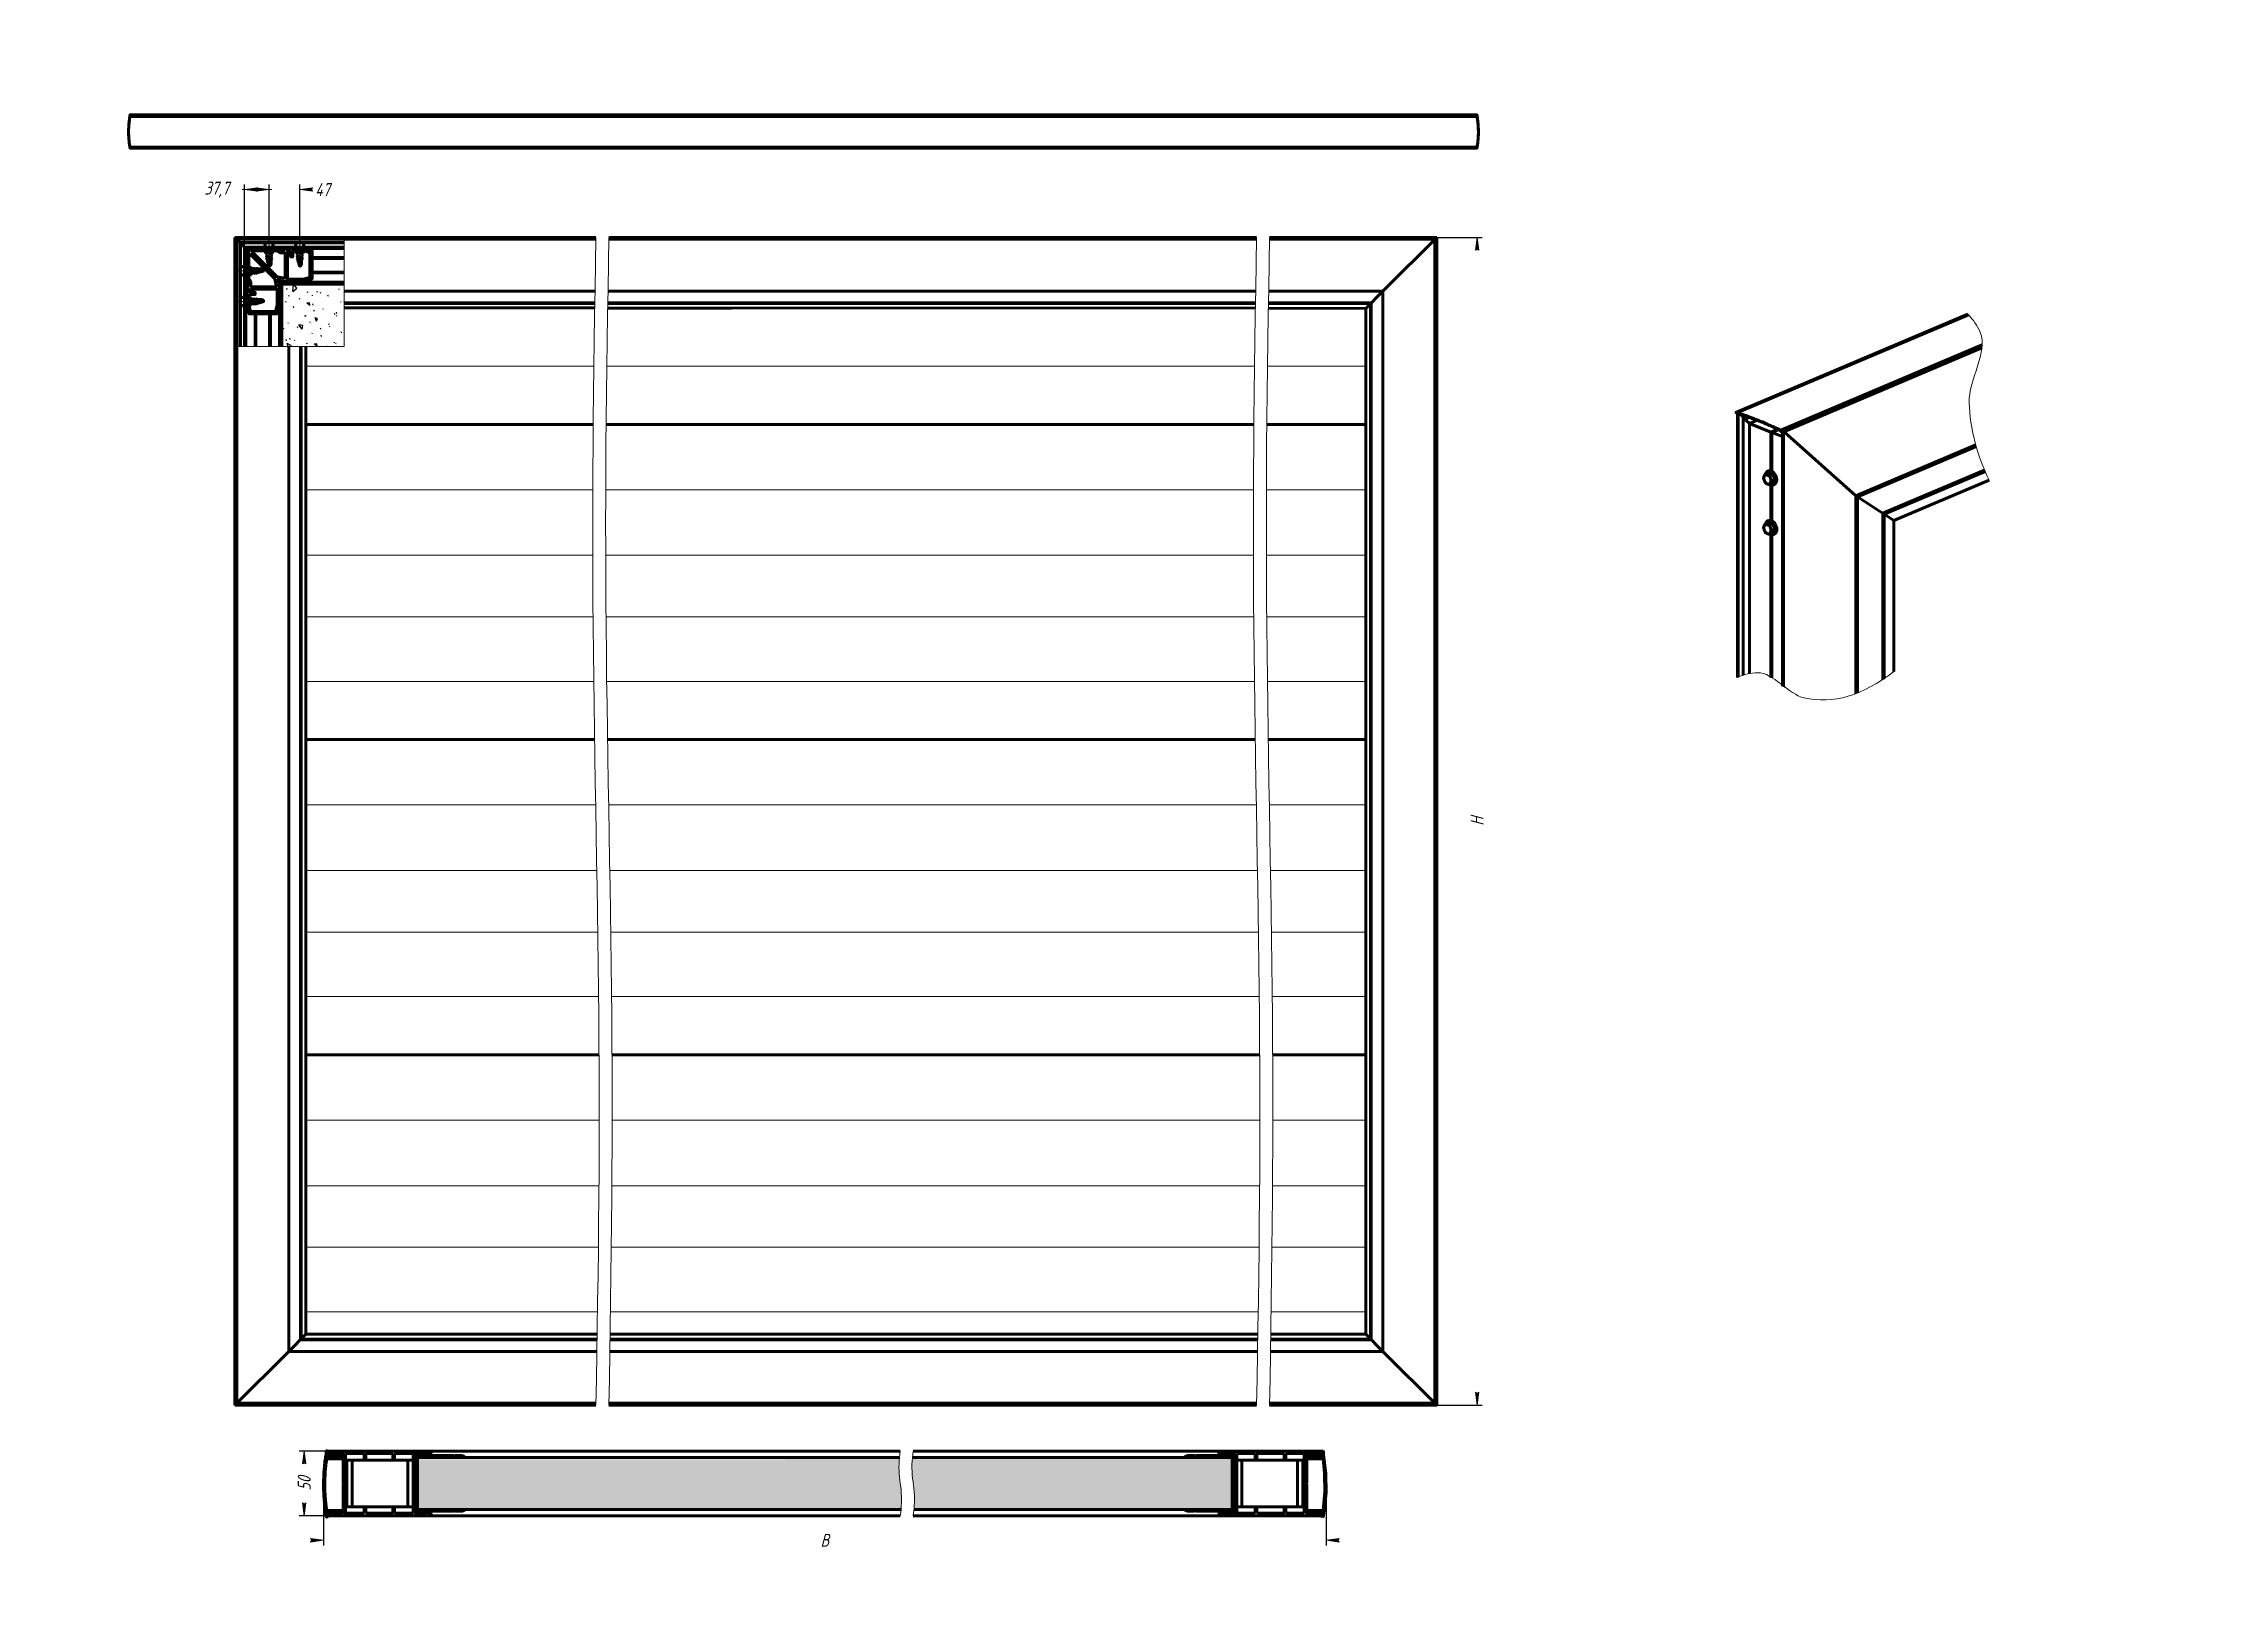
# Model space of a CAD drawing. Header units: millimetres. Extents: x 0 to 841, y 0 to 594.
import ezdxf

# ---------------------------------------------------------------- set-up
doc = ezdxf.new("R2010")
doc.units = ezdxf.units.MM
for name, pattern in [('K5LT_AXLED', [19.5, 15, -1.5, 1.5, -1.5]), ('K5LT_BASIC', [0]), ('K5LT_THIN', [0]), ('K5LT_THIN_INCLUDED_TO_HATCHING', [0])]:
    doc.linetypes.add(name, pattern=pattern)
doc.layers.add('Системный слой', color=7, linetype='Continuous')
doc.styles.add('KDIMTEXTSTYLE', font='', dxfattribs={"width": 0.96, "oblique": 15, "height": 5})
doc.styles.get('KDIMTEXTSTYLE').set_extended_font_data('Gost Type AU')
doc.dimstyles.new('KDIMSTYLE (0.25)', dxfattribs={"dimtxt": 5, "dimasz": 1, "dimexe": 2, "dimexo": 0, "dimgap": 1, "dimtad": 1, "dimlfac": 4, "dimtxsty": 'KDIMTEXTSTYLE', "dimsah": 1, "dimcen": 0, "dimdle": 1, "dimadec": 0, "dimazin": 0, "dimtfac": 0.667, "dimtmove": 0, "dimatfit": 3, "dimfxl": 1, "dimtvp": 1, "dimtolj": 1, "dimtzin": 0, "dimarcsym": 0})
doc.dimstyles.new('KDIMSTYLE (0.50)', dxfattribs={"dimtxt": 5, "dimasz": 1, "dimexe": 2, "dimexo": 0, "dimgap": 1, "dimtad": 1, "dimlfac": 2, "dimtxsty": 'KDIMTEXTSTYLE', "dimsah": 1, "dimcen": 0, "dimdle": 1, "dimadec": 0, "dimazin": 0, "dimtfac": 0.667, "dimtmove": 0, "dimatfit": 3, "dimfxl": 1, "dimtvp": 1, "dimtolj": 1, "dimtzin": 0, "dimarcsym": 0})
pattern_1 = [(45, (0, 0), (-0.7071068, 0.7071068), [])]
pattern_2 = [(135, (0, 0), (-0.7071068, -0.7071068), [])]
pattern_3 = [(40, (7.66, 6.428), (-20.5692, 24.5134), [2, -30]), (130, (9.193, 7.713), (-24.5134, -20.5692), [2, -30]), (85, (7.66, 6.428), (-20.5688, 24.513), [2.828, -42.426]), (60, (9.193, 7.713), (-27.7128, 16), [2, -30]), (150, (10.192, 9.445), (-16, -27.7128), [2, -30]), (105, (9.193, 7.713), (-27.7123, 15.9997), [2.828, -42.426]), (80, (16.853, 14.141), (-26.0974, 4.6017), [1.5, -25]), (170, (17.114, 15.618), (-4.6017, -26.0974), [1.5, -25]), (125, (16.853, 14.141), (-26.09695, 4.6016), [2.121, -35.355]), (100, (-18.796, -15.771), (-15.75692, -2.77837), [1, -15]), (190, (-18.97, -14.787), (2.77837, -15.75692), [1, -15]), (145, (-18.796, -15.771), (-15.75733, -2.77844), [1.414, -21.213]), (70, (1.233, 14.088), (-15.0351, 5.47232), [1, -15]), (160, (1.575, 15.028), (-5.47232, -15.0351), [1, -15]), (115, (1.233, 14.088), (-15.03547, 5.47246), [1.414, -21.213]), (85, (0, 0), (-9.35186, 7.84492), [0.3, -10]), (65, (0, 0), (-2.418448, 6.64463), [0.3, -10]), (105, (0, 0), (-6.193075, 7.658056), [0.5, -12]), (110, (0, 0), (-7.94593, 1.36463), [0.5, -7])]

msp = doc.modelspace()

# ---------------------------------------------------------------- blocks, each defined once
blk = doc.blocks.new('U0')
at = {"layer": 'Системный слой', "color": 5, "linetype": 'K5LT_BASIC', "lineweight": 60, "true_color": 0x0000ff}
for p, q in [((115.91, 519.31), (213, 519.31)), ((218, 519.31), (467.79, 519.31)), ((472.79, 519.31), (537.26, 519.31))]:
    blk.add_line(p, q, dxfattribs=at)
blk = doc.blocks.new('U1')
at = {"layer": 'Системный слой', "color": 5, "linetype": 'K5LT_BASIC', "lineweight": 60, "true_color": 0x0000ff}
for p, q in [((115.91, 518.56), (212.99, 518.56)), ((217.99, 518.56), (265.21, 518.56))]:
    blk.add_line(p, q, dxfattribs=at)
blk = doc.blocks.new('U2')
at = {"layer": 'Системный слой', "color": 5, "linetype": 'K5LT_BASIC', "lineweight": 60, "true_color": 0x0000ff}
for p, q in [((467.43, 498.56), (265.21, 498.56)), ((516.5, 498.56), (472.43, 498.56))]:
    blk.add_line(p, q, dxfattribs=at)
blk = doc.blocks.new('U3')
at = {"layer": 'Системный слой', "color": 5, "linetype": 'K5LT_BASIC', "lineweight": 60, "true_color": 0x0000ff}
for p, q in [((74.26, 69.56), (213.01, 69.56)), ((218.01, 69.56), (467.79, 69.56)), ((472.79, 69.56), (536.76, 69.56))]:
    blk.add_line(p, q, dxfattribs=at)
blk = doc.blocks.new('U4')
at = {"layer": 'Системный слой', "color": 5, "linetype": 'K5LT_BASIC', "lineweight": 60, "true_color": 0x0000ff}
for p, q in [((73.76, 69.05), (213, 69.05)), ((218, 69.05), (467.79, 69.05)), ((472.79, 69.05), (537.26, 69.05))]:
    blk.add_line(p, q, dxfattribs=at)
blk = doc.blocks.new('U5')
at = {"layer": 'Системный слой', "color": 5, "linetype": 'K5LT_BASIC', "lineweight": 60, "true_color": 0x0000ff}
for p, q in [((74.51, 69.81), (213.01, 69.81)), ((218.01, 69.81), (467.8, 69.81)), ((472.8, 69.81), (536.51, 69.81))]:
    blk.add_line(p, q, dxfattribs=at)
blk = doc.blocks.new('U6')
at = {"layer": 'Системный слой', "color": 7, "linetype": 'K5LT_THIN', "lineweight": 18}
for p, q in [((213.02, 69.93), (74.64, 69.93)), ((467.8, 69.93), (218.02, 69.93)), ((536.38, 69.93), (472.8, 69.93))]:
    blk.add_line(p, q, dxfattribs=at)
blk = doc.blocks.new('U7')
at = {"layer": 'Системный слой', "color": 5, "linetype": 'K5LT_BASIC', "lineweight": 60, "true_color": 0x0000ff}
for p, q in [((213.36, 89.81), (94.52, 89.81)), ((468.14, 89.81), (218.36, 89.81)), ((516.5, 89.81), (473.14, 89.81))]:
    blk.add_line(p, q, dxfattribs=at)
blk = doc.blocks.new('U8')
at = {"layer": 'Системный слой', "color": 7, "linetype": 'K5LT_THIN', "lineweight": 18}
for p, q in [((213.35, 89.68), (94.39, 89.68)), ((468.14, 89.68), (218.35, 89.68)), ((516.62, 89.68), (473.14, 89.68))]:
    blk.add_line(p, q, dxfattribs=at)
blk = doc.blocks.new('U9')
at = {"layer": 'Системный слой', "color": 7, "linetype": 'K5LT_THIN', "lineweight": 18}
for p, q in [((467.43, 498.68), (265.21, 498.68)), ((516.63, 498.69), (472.43, 498.68))]:
    blk.add_line(p, q, dxfattribs=at)
blk = doc.blocks.new('U10')
at = {"layer": 'Системный слой', "color": 7, "linetype": 'K5LT_THIN', "lineweight": 18}
for p, q in [((466.99, 469.65), (265.21, 469.65)), ((509.88, 469.65), (471.99, 469.65))]:
    blk.add_line(p, q, dxfattribs=at)
blk = doc.blocks.new('U11')
at = {"layer": 'Системный слой', "color": 5, "linetype": 'K5LT_BASIC', "lineweight": 60, "true_color": 0x0000ff}
for p, q in [((466.73, 447.22), (286.62, 447.22)), ((509.88, 447.22), (471.73, 447.22))]:
    blk.add_line(p, q, dxfattribs=at)
blk = doc.blocks.new('U12')
at = {"layer": 'Системный слой', "color": 7, "linetype": 'K5LT_THIN', "lineweight": 18}
for p, q in [((466.57, 422), (286.62, 422)), ((509.88, 422), (471.57, 422))]:
    blk.add_line(p, q, dxfattribs=at)
blk = doc.blocks.new('U13')
at = {"layer": 'Системный слой', "color": 7, "linetype": 'K5LT_THIN', "lineweight": 18}
for p, q in [((466.55, 396.75), (286.62, 396.75)), ((509.88, 396.75), (471.55, 396.75))]:
    blk.add_line(p, q, dxfattribs=at)
blk = doc.blocks.new('U14')
at = {"layer": 'Системный слой', "color": 7, "linetype": 'K5LT_THIN', "lineweight": 18}
for p, q in [((466.67, 373), (286.62, 373)), ((509.88, 373), (471.67, 373))]:
    blk.add_line(p, q, dxfattribs=at)
blk = doc.blocks.new('U15')
at = {"layer": 'Системный слой', "color": 7, "linetype": 'K5LT_THIN', "lineweight": 18}
for p, q in [((466.93, 348.12), (286.62, 348.12)), ((509.88, 348.12), (471.93, 348.12))]:
    blk.add_line(p, q, dxfattribs=at)
blk = doc.blocks.new('U16')
at = {"layer": 'Системный слой', "color": 5, "linetype": 'K5LT_BASIC', "lineweight": 60, "true_color": 0x0000ff}
for p, q in [((467.25, 325.69), (286.62, 325.69)), ((509.88, 325.69), (472.25, 325.69))]:
    blk.add_line(p, q, dxfattribs=at)
blk = doc.blocks.new('U17')
at = {"layer": 'Системный слой', "color": 7, "linetype": 'K5LT_THIN', "lineweight": 18}
for p, q in [((467.68, 300.47), (286.62, 300.47)), ((509.88, 300.47), (472.68, 300.47))]:
    blk.add_line(p, q, dxfattribs=at)
blk = doc.blocks.new('U18')
at = {"layer": 'Системный слой', "color": 7, "linetype": 'K5LT_THIN', "lineweight": 18}
for p, q in [((468.11, 275.22), (286.62, 275.22)), ((509.88, 275.22), (473.11, 275.22))]:
    blk.add_line(p, q, dxfattribs=at)
blk = doc.blocks.new('U19')
at = {"layer": 'Системный слой', "color": 7, "linetype": 'K5LT_THIN', "lineweight": 18}
for p, q in [((468.49, 251.47), (286.62, 251.47)), ((509.88, 251.47), (473.49, 251.47))]:
    blk.add_line(p, q, dxfattribs=at)
blk = doc.blocks.new('U20')
at = {"layer": 'Системный слой', "color": 7, "linetype": 'K5LT_THIN', "lineweight": 18}
for p, q in [((468.8, 226.59), (286.62, 226.59)), ((509.88, 226.59), (473.8, 226.59))]:
    blk.add_line(p, q, dxfattribs=at)
blk = doc.blocks.new('U21')
at = {"layer": 'Системный слой', "color": 5, "linetype": 'K5LT_BASIC', "lineweight": 60, "true_color": 0x0000ff}
for p, q in [((468.97, 204.16), (286.62, 204.16)), ((509.88, 204.16), (473.97, 204.16))]:
    blk.add_line(p, q, dxfattribs=at)
blk = doc.blocks.new('U22')
at = {"layer": 'Системный слой', "color": 7, "linetype": 'K5LT_THIN', "lineweight": 18}
for p, q in [((469.03, 178.94), (286.62, 178.94)), ((509.88, 178.94), (474.03, 178.94))]:
    blk.add_line(p, q, dxfattribs=at)
blk = doc.blocks.new('U23')
at = {"layer": 'Системный слой', "color": 7, "linetype": 'K5LT_THIN', "lineweight": 18}
for p, q in [((468.94, 153.69), (286.62, 153.69)), ((509.88, 153.69), (473.94, 153.69))]:
    blk.add_line(p, q, dxfattribs=at)
blk = doc.blocks.new('U24')
at = {"layer": 'Системный слой', "color": 7, "linetype": 'K5LT_THIN', "lineweight": 18}
for p, q in [((468.72, 129.94), (286.62, 129.94)), ((509.88, 129.94), (473.72, 129.94))]:
    blk.add_line(p, q, dxfattribs=at)
blk = doc.blocks.new('U25')
at = {"layer": 'Системный слой', "color": 7, "linetype": 'K5LT_THIN', "lineweight": 18}
for p, q in [((468.39, 105.06), (286.62, 105.06)), ((509.88, 105.06), (473.39, 105.06))]:
    blk.add_line(p, q, dxfattribs=at)
blk = doc.blocks.new('U26')
at = {"layer": 'Системный слой', "color": 7, "linetype": 'K5LT_THIN', "lineweight": 18}
for p, q in [((467.77, 518.43), (265.21, 518.43)), ((536.38, 518.43), (472.77, 518.43))]:
    blk.add_line(p, q, dxfattribs=at)
blk = doc.blocks.new('U27')
at = {"layer": 'Системный слой', "color": 5, "linetype": 'K5LT_BASIC', "lineweight": 60, "true_color": 0x0000ff}
for p, q in [((115.91, 518.81), (212.99, 518.81)), ((217.99, 518.81), (265.21, 518.81))]:
    blk.add_line(p, q, dxfattribs=at)
blk = doc.blocks.new('U28')
at = {"layer": 'Системный слой', "color": 7, "linetype": 'K5LT_THIN', "lineweight": 18}
for p, q in [((212.2, 469.65), (101.14, 469.65)), ((265.21, 469.65), (217.2, 469.65))]:
    blk.add_line(p, q, dxfattribs=at)
blk = doc.blocks.new('U29')
at = {"layer": 'Системный слой', "color": 5, "linetype": 'K5LT_BASIC', "lineweight": 60, "true_color": 0x0000ff}
for p, q in [((211.95, 447.22), (101.14, 447.22)), ((286.62, 447.22), (216.95, 447.22))]:
    blk.add_line(p, q, dxfattribs=at)
blk = doc.blocks.new('U30')
at = {"layer": 'Системный слой', "color": 7, "linetype": 'K5LT_THIN', "lineweight": 18}
for p, q in [((211.89, 373), (101.14, 373)), ((286.62, 373), (216.89, 373))]:
    blk.add_line(p, q, dxfattribs=at)
blk = doc.blocks.new('U31')
at = {"layer": 'Системный слой', "color": 7, "linetype": 'K5LT_THIN', "lineweight": 18}
for p, q in [((212.15, 348.12), (101.14, 348.12)), ((286.62, 348.12), (217.15, 348.12))]:
    blk.add_line(p, q, dxfattribs=at)
blk = doc.blocks.new('U32')
at = {"layer": 'Системный слой', "color": 5, "linetype": 'K5LT_BASIC', "lineweight": 60, "true_color": 0x0000ff}
for p, q in [((212.47, 325.69), (101.14, 325.69)), ((286.62, 325.69), (217.47, 325.69))]:
    blk.add_line(p, q, dxfattribs=at)
blk = doc.blocks.new('U33')
at = {"layer": 'Системный слой', "color": 7, "linetype": 'K5LT_THIN', "lineweight": 18}
for p, q in [((212.89, 300.47), (101.14, 300.47)), ((286.62, 300.47), (217.89, 300.47))]:
    blk.add_line(p, q, dxfattribs=at)
blk = doc.blocks.new('U34')
at = {"layer": 'Системный слой', "color": 7, "linetype": 'K5LT_THIN', "lineweight": 18}
for p, q in [((213.33, 275.22), (101.14, 275.22)), ((286.62, 275.22), (218.33, 275.22))]:
    blk.add_line(p, q, dxfattribs=at)
blk = doc.blocks.new('U35')
at = {"layer": 'Системный слой', "color": 7, "linetype": 'K5LT_THIN', "lineweight": 18}
for p, q in [((213.7, 251.47), (101.14, 251.47)), ((286.62, 251.47), (218.7, 251.47))]:
    blk.add_line(p, q, dxfattribs=at)
blk = doc.blocks.new('U36')
at = {"layer": 'Системный слой', "color": 7, "linetype": 'K5LT_THIN', "lineweight": 18}
for p, q in [((214.01, 226.59), (101.14, 226.59)), ((286.62, 226.59), (219.01, 226.59))]:
    blk.add_line(p, q, dxfattribs=at)
blk = doc.blocks.new('U37')
at = {"layer": 'Системный слой', "color": 5, "linetype": 'K5LT_BASIC', "lineweight": 60, "true_color": 0x0000ff}
for p, q in [((214.19, 204.16), (101.14, 204.16)), ((286.62, 204.16), (219.19, 204.16))]:
    blk.add_line(p, q, dxfattribs=at)
blk = doc.blocks.new('U38')
at = {"layer": 'Системный слой', "color": 7, "linetype": 'K5LT_THIN', "lineweight": 18}
for p, q in [((214.25, 178.94), (101.14, 178.94)), ((286.62, 178.94), (219.25, 178.94))]:
    blk.add_line(p, q, dxfattribs=at)
blk = doc.blocks.new('U39')
at = {"layer": 'Системный слой', "color": 7, "linetype": 'K5LT_THIN', "lineweight": 18}
for p, q in [((214.15, 153.69), (101.14, 153.69)), ((286.62, 153.69), (219.15, 153.69))]:
    blk.add_line(p, q, dxfattribs=at)
blk = doc.blocks.new('U40')
at = {"layer": 'Системный слой', "color": 7, "linetype": 'K5LT_THIN', "lineweight": 18}
for p, q in [((213.94, 129.94), (101.14, 129.94)), ((286.62, 129.94), (218.94, 129.94))]:
    blk.add_line(p, q, dxfattribs=at)
blk = doc.blocks.new('U41')
at = {"layer": 'Системный слой', "color": 7, "linetype": 'K5LT_THIN', "lineweight": 18}
for p, q in [((213.6, 105.06), (101.14, 105.06)), ((286.62, 105.06), (218.6, 105.06))]:
    blk.add_line(p, q, dxfattribs=at)
blk = doc.blocks.new('U42')
at = {"layer": 'Системный слой', "color": 7, "linetype": 'K5LT_THIN', "lineweight": 18}
for p, q in [((211.78, 422), (101.14, 422)), ((286.62, 422), (216.78, 422))]:
    blk.add_line(p, q, dxfattribs=at)
blk = doc.blocks.new('U43')
at = {"layer": 'Системный слой', "color": 7, "linetype": 'K5LT_THIN', "lineweight": 18}
for p, q in [((211.76, 396.75), (101.14, 396.75)), ((286.62, 396.75), (216.76, 396.75))]:
    blk.add_line(p, q, dxfattribs=at)
blk = doc.blocks.new('U44')
at = {"layer": 'Системный слой', "color": 7, "linetype": 'K5LT_THIN', "lineweight": 18}
for p, q in [((212.98, 518.43), (115.91, 518.43)), ((265.21, 518.43), (217.98, 518.43))]:
    blk.add_line(p, q, dxfattribs=at)
blk = doc.blocks.new('U45')
at = {"layer": 'Системный слой', "color": 5, "linetype": 'K5LT_BASIC', "lineweight": 60, "true_color": 0x0000ff}
for p, q in [((265.21, 518.56), (467.77, 518.56)), ((472.77, 518.56), (536.51, 518.56))]:
    blk.add_line(p, q, dxfattribs=at)
blk = doc.blocks.new('U46')
at = {"layer": 'Системный слой', "color": 5, "linetype": 'K5LT_BASIC', "lineweight": 60, "true_color": 0x0000ff}
for p, q in [((265.21, 518.81), (467.78, 518.81)), ((472.78, 518.81), (536.76, 518.81))]:
    blk.add_line(p, q, dxfattribs=at)
blk = doc.blocks.new('U47')
at = {"layer": 'Системный слой', "color": 5, "linetype": 'K5LT_BASIC', "lineweight": 60, "true_color": 0x0000ff}
for p, q in [((212.64, 498.56), (115.91, 498.56)), ((265.21, 498.56), (217.64, 498.56))]:
    blk.add_line(p, q, dxfattribs=at)
blk = doc.blocks.new('U48')
at = {"layer": 'Системный слой', "color": 7, "linetype": 'K5LT_THIN', "lineweight": 18}
for p, q in [((212.65, 498.68), (115.91, 498.68)), ((265.21, 498.68), (217.65, 498.68))]:
    blk.add_line(p, q, dxfattribs=at)
blk = doc.blocks.new('U49')
at = {"layer": 'Системный слой', "color": 5, "linetype": 'K5LT_BASIC', "lineweight": 60, "true_color": 0x0000ff}
for p, q in [((468.22, 94.31), (288.75, 94.31)), ((512, 94.31), (473.22, 94.31))]:
    blk.add_line(p, q, dxfattribs=at)
blk = doc.blocks.new('U50')
at = {"layer": 'Системный слой', "color": 5, "linetype": 'K5LT_BASIC', "lineweight": 60, "true_color": 0x0000ff}
for p, q in [((288.5, 94.56), (468.22, 94.56)), ((473.22, 94.56), (511.75, 94.56))]:
    blk.add_line(p, q, dxfattribs=at)
blk = doc.blocks.new('U51')
at = {"layer": 'Системный слой', "color": 5, "linetype": 'K5LT_BASIC', "lineweight": 60, "true_color": 0x0000ff}
for p, q in [((288.62, 94.43), (468.22, 94.43)), ((473.22, 94.43), (511.87, 94.43))]:
    blk.add_line(p, q, dxfattribs=at)
blk = doc.blocks.new('U52')
at = {"layer": 'Системный слой', "color": 5, "linetype": 'K5LT_BASIC', "lineweight": 60, "true_color": 0x0000ff}
for p, q in [((286.62, 96.43), (468.25, 96.43)), ((473.25, 96.43), (509.88, 96.43))]:
    blk.add_line(p, q, dxfattribs=at)
blk = doc.blocks.new('U53')
at = {"layer": 'Системный слой', "color": 5, "linetype": 'K5LT_BASIC', "lineweight": 60, "true_color": 0x0000ff}
for p, q in [((115.91, 492.23), (212.54, 492.2)), ((217.54, 492.12), (467.32, 492.03)), ((472.32, 491.95), (509.88, 491.94))]:
    blk.add_line(p, q, dxfattribs=at)
blk = doc.blocks.new('U54')
at = {"layer": 'Системный слой', "color": 5, "linetype": 'K5LT_BASIC', "lineweight": 60, "true_color": 0x0000ff}
for p, q in [((467.36, 494.06), (265.21, 494.06)), ((512, 494.06), (472.36, 494.06))]:
    blk.add_line(p, q, dxfattribs=at)
blk = doc.blocks.new('U55')
at = {"layer": 'Системный слой', "color": 5, "linetype": 'K5LT_BASIC', "lineweight": 60, "true_color": 0x0000ff}
for p, q in [((373.19, 493.93), (467.35, 493.93)), ((472.35, 493.93), (511.87, 493.93))]:
    blk.add_line(p, q, dxfattribs=at)
blk = doc.blocks.new('U56')
at = {"layer": 'Системный слой', "color": 5, "linetype": 'K5LT_BASIC', "lineweight": 60, "true_color": 0x0000ff}
for p, q in [((265.21, 493.81), (467.35, 493.81)), ((472.35, 493.81), (511.75, 493.81))]:
    blk.add_line(p, q, dxfattribs=at)
blk = doc.blocks.new('U57')
at = {"layer": 'Системный слой', "color": 5, "linetype": 'K5LT_BASIC', "lineweight": 60, "true_color": 0x0000ff}
for p, q in [((115.91, 492.08), (212.54, 492.04)), ((217.54, 491.96), (265.21, 491.94))]:
    blk.add_line(p, q, dxfattribs=at)
blk = doc.blocks.new('U58')
at = {"layer": 'Системный слой', "color": 5, "linetype": 'K5LT_BASIC', "lineweight": 60, "true_color": 0x0000ff}
for p, q in [((212.57, 494.06), (115.91, 494.06)), ((265.21, 494.06), (217.57, 494.06))]:
    blk.add_line(p, q, dxfattribs=at)
blk = doc.blocks.new('U59')
at = {"layer": 'Системный слой', "color": 5, "linetype": 'K5LT_BASIC', "lineweight": 60, "true_color": 0x0000ff}
for p, q in [((115.91, 493.93), (212.57, 493.93)), ((217.57, 493.93), (265.21, 493.93))]:
    blk.add_line(p, q, dxfattribs=at)
blk = doc.blocks.new('U60')
at = {"layer": 'Системный слой', "color": 5, "linetype": 'K5LT_BASIC', "lineweight": 60, "true_color": 0x0000ff}
for p, q in [((115.91, 493.81), (212.57, 493.81)), ((217.57, 493.81), (265.21, 493.81))]:
    blk.add_line(p, q, dxfattribs=at)
blk = doc.blocks.new('U61')
at = {"layer": 'Системный слой', "color": 5, "linetype": 'K5LT_BASIC', "lineweight": 60, "true_color": 0x0000ff}
for p, q in [((213.43, 94.31), (99.02, 94.31)), ((288.75, 94.31), (218.43, 94.31))]:
    blk.add_line(p, q, dxfattribs=at)
blk = doc.blocks.new('U62')
at = {"layer": 'Системный слой', "color": 5, "linetype": 'K5LT_BASIC', "lineweight": 60, "true_color": 0x0000ff}
for p, q in [((99.27, 94.56), (213.43, 94.56)), ((218.43, 94.56), (288.5, 94.56))]:
    blk.add_line(p, q, dxfattribs=at)
blk = doc.blocks.new('U63')
at = {"layer": 'Системный слой', "color": 5, "linetype": 'K5LT_BASIC', "lineweight": 60, "true_color": 0x0000ff}
for p, q in [((99.14, 94.43), (213.43, 94.43)), ((218.43, 94.43), (288.62, 94.43))]:
    blk.add_line(p, q, dxfattribs=at)
blk = doc.blocks.new('U64')
at = {"layer": 'Системный слой', "color": 5, "linetype": 'K5LT_BASIC', "lineweight": 60, "true_color": 0x0000ff}
for p, q in [((101.14, 96.43), (213.47, 96.43)), ((218.47, 96.43), (286.62, 96.43))]:
    blk.add_line(p, q, dxfattribs=at)
blk = doc.blocks.new('U65')
at = {"layer": 'Системный слой', "color": 5, "linetype": 'K5LT_BASIC', "lineweight": 60, "true_color": 0x0000ff}
for p, q in [((84.79, 515.86), (85.45, 515.86)), ((84.79, 515.56), (84.79, 515.86)), ((86.2, 515.56), (84.79, 515.56)), ((85.44, 515.86), (85.44, 517.07)), ((85.52, 517.25), (85.45, 517.2)), ((85.45, 515.86), (85.45, 517.2)), ((85.52, 517.25), (88.37, 517.25)), ((86.09, 515), (85.92, 514.95)), ((85.92, 514.95), (86.2, 514.87)), ((85.92, 514.95), (86.2, 514.87)), ((86.2, 514.27), (85.92, 514.2)), ((86.2, 514.27), (85.92, 514.2)), ((85.92, 514.2), (86.2, 514.12)), ((85.92, 514.2), (86.2, 514.12)), ((86.2, 513.52), (85.92, 513.45)), ((86.2, 513.52), (85.92, 513.45)), ((85.92, 513.45), (86.2, 513.37)), ((85.92, 513.45), (86.2, 513.37)), ((86.09, 515), (86.1, 515)), ((86.2, 515.02), (86.1, 515)), ((86.1, 515), (86.1, 515)), ((86.2, 515.02), (86.2, 515.56)), ((86.2, 514.27), (86.2, 514.87)), ((86.2, 514.27), (86.2, 514.87)), ((86.2, 513.52), (86.2, 514.12)), ((86.2, 513.52), (86.2, 514.12)), ((86.2, 512.77), (86.2, 513.37)), ((86.2, 512.77), (86.2, 513.37)), ((89.1, 515.56), (87.7, 515.56)), ((87.7, 515.4), (87.7, 515.56)), ((87.7, 515.4), (87.79, 515.38)), ((87.79, 515.27), (87.7, 515.25)), ((87.7, 514.65), (87.7, 515.25)), ((87.7, 514.65), (87.98, 514.58)), ((87.7, 514.65), (87.98, 514.58)), ((87.98, 514.58), (87.7, 514.5)), ((87.98, 514.58), (87.7, 514.5)), ((87.7, 513.9), (87.7, 514.5)), ((87.7, 513.9), (87.7, 514.5)), ((87.7, 513.9), (87.98, 513.83)), ((87.7, 513.9), (87.98, 513.83)), ((87.98, 513.83), (87.7, 513.75)), ((87.98, 513.83), (87.7, 513.75)), ((87.7, 513.15), (87.7, 513.75)), ((87.7, 513.15), (87.7, 513.75)), ((87.7, 513.15), (87.98, 513.08)), ((87.7, 513.15), (87.98, 513.08)), ((87.98, 513.08), (87.7, 513)), ((87.98, 513.08), (87.7, 513)), ((87.79, 515.37), (87.79, 515.38)), ((87.79, 515.27), (87.79, 515.37)), ((88.37, 517.25), (88.45, 517.2)), ((88.45, 517.2), (88.45, 515.86)), ((88.45, 515.86), (89.1, 515.86)), ((89.1, 515.56), (89.1, 515.86)), ((86.2, 512.77), (85.92, 512.7)), ((86.2, 512.77), (85.92, 512.7)), ((85.92, 512.7), (86.2, 512.62)), ((85.92, 512.7), (86.2, 512.62)), ((86.2, 512.02), (85.92, 511.95)), ((86.2, 512.02), (85.92, 511.95)), ((85.92, 511.95), (86.2, 511.87)), ((85.92, 511.95), (86.2, 511.87)), ((86.2, 511.27), (85.92, 511.2)), ((86.2, 511.27), (85.92, 511.2)), ((85.92, 511.2), (86.2, 511.12)), ((85.92, 511.2), (86.2, 511.12)), ((86.2, 512.02), (86.2, 512.62)), ((86.2, 512.02), (86.2, 512.62)), ((86.2, 511.27), (86.2, 511.87)), ((86.2, 511.27), (86.2, 511.87)), ((86.2, 510.52), (86.2, 511.12)), ((86.2, 511.06), (86.2, 511.12)), ((86.2, 511.06), (86.2, 510.73)), ((86.2, 511.06), (86.2, 511.06)), ((86.2, 510.73), (86.95, 508.06)), ((86.95, 508.06), (87.61, 508.72)), ((87.61, 510.41), (87.71, 510.76)), ((87.61, 510.41), (87.61, 508.72)), ((87.61, 508.72), (87.71, 508.82)), ((87.7, 512.4), (87.7, 513)), ((87.7, 512.4), (87.7, 513)), ((87.7, 512.4), (87.98, 512.33)), ((87.7, 512.4), (87.98, 512.33)), ((87.98, 512.33), (87.7, 512.25)), ((87.98, 512.33), (87.7, 512.25)), ((87.7, 511.65), (87.7, 512.25)), ((87.7, 511.65), (87.7, 512.25)), ((87.7, 511.65), (87.98, 511.58)), ((87.7, 511.65), (87.98, 511.58)), ((87.98, 511.58), (87.7, 511.5)), ((87.98, 511.58), (87.7, 511.5)), ((87.7, 510.9), (87.7, 511.5)), ((87.7, 511.06), (87.7, 511.5)), ((87.71, 511.06), (87.7, 511.06)), ((87.7, 510.9), (87.98, 510.83)), ((87.98, 510.83), (87.7, 510.75)), ((87.7, 510.15), (87.7, 510.75)), ((87.7, 509.4), (87.7, 510)), ((87.71, 511.06), (87.71, 510.76)), ((87.71, 511.06), (87.71, 511.06)), ((87.71, 511.06), (87.71, 510.76)), ((87.71, 510.76), (87.71, 508.82))]:
    blk.add_line(p, q, dxfattribs=at)
at = {"layer": 'Системный слой', "color": 30, "linetype": 'K5LT_AXLED', "lineweight": 18, "true_color": 0xff8000}
blk.add_line((86.95, 518.2), (86.95, 507.7), dxfattribs=at)
at = {"layer": 'Системный слой', "color": 5, "linetype": 'K5LT_BASIC', "lineweight": 60, "true_color": 0x0000ff}
for centre, radius, start, end in [((80.31, 495.38), 20.33, 73.17916, 73.75732), ((80.31, 494.63), 20.33, 73.17916, 73.75732), ((80.31, 494.63), 20.33, 73.17916, 73.75732), ((80.31, 493.88), 20.33, 73.17916, 73.75732), ((80.31, 493.88), 20.33, 73.17916, 73.75732), ((93.58, 534.15), 20.33, 253.17916, 253.75732), ((93.58, 534.15), 20.33, 253.17916, 253.75732), ((93.58, 533.4), 20.33, 253.17916, 253.75732), ((93.58, 533.4), 20.33, 253.17916, 253.75732), ((93.58, 532.65), 20.33, 253.17916, 253.75732), ((93.58, 532.65), 20.33, 253.17916, 253.75732), ((80.31, 493.13), 20.33, 73.17916, 73.75732), ((80.31, 493.13), 20.33, 73.17916, 73.75732), ((80.31, 492.38), 20.33, 73.17916, 73.75732), ((80.31, 492.38), 20.33, 73.17916, 73.75732), ((80.31, 491.63), 20.33, 73.17916, 73.75732), ((80.31, 491.63), 20.33, 73.17916, 73.75732), ((2024.05, 1053.37), 2012.4, 195.64525, 195.72246), ((93.58, 531.9), 20.33, 253.17916, 253.75732), ((93.58, 531.9), 20.33, 253.17916, 253.75732), ((93.58, 531.15), 20.33, 253.17916, 253.75732), ((93.58, 531.15), 20.33, 253.17916, 253.75732), ((93.58, 530.4), 20.33, 253.17916, 253.75732)]:
    blk.add_arc(centre, radius, start, end, dxfattribs=at)
blk.add_ellipse((86.94, 508.06), major_axis=(-1.02, -3.64), ratio=0.001695, start_param=-3.876304, end_param=-3.875464, dxfattribs=at)
blk.add_open_spline([(85.45, 517.2), (85.45, 517.2), (85.45, 517.2), (85.45, 517.17), (85.44, 517.12), (85.44, 517.07)], degree=3, knots=[0, 0, 0, 0, 1.363703, 2.07111, 6, 6, 6, 6], dxfattribs=at)
for points in [[(86, 514.9), (85.99, 514.9), (85.96, 514.91), (85.94, 514.92), (85.92, 514.94), (85.92, 514.95), (85.92, 514.95)], [(86, 514.9), (85.99, 514.9), (85.96, 514.91), (85.94, 514.92), (85.92, 514.94), (85.92, 514.95), (85.92, 514.95)], [(86, 514.15), (85.99, 514.15), (85.96, 514.16), (85.94, 514.17), (85.92, 514.19), (85.92, 514.2), (85.92, 514.2)], [(86, 514.15), (85.99, 514.15), (85.96, 514.16), (85.94, 514.17), (85.92, 514.19), (85.92, 514.2), (85.92, 514.2)], [(86, 514.15), (85.99, 514.15), (85.96, 514.16), (85.94, 514.17), (85.92, 514.19), (85.92, 514.2), (85.92, 514.2)], [(86, 514.15), (85.99, 514.15), (85.96, 514.16), (85.94, 514.17), (85.92, 514.19), (85.92, 514.2), (85.92, 514.2)], [(86, 513.4), (85.99, 513.4), (85.96, 513.41), (85.94, 513.42), (85.92, 513.44), (85.92, 513.45), (85.92, 513.45)], [(86, 513.4), (85.99, 513.4), (85.96, 513.41), (85.94, 513.42), (85.92, 513.44), (85.92, 513.45), (85.92, 513.45)], [(86, 513.4), (85.99, 513.4), (85.96, 513.41), (85.94, 513.42), (85.92, 513.44), (85.92, 513.45), (85.92, 513.45)], [(86, 513.4), (85.99, 513.4), (85.96, 513.41), (85.94, 513.42), (85.92, 513.44), (85.92, 513.45), (85.92, 513.45)], [(87.98, 514.58), (87.98, 514.58), (87.98, 514.59), (87.96, 514.6), (87.93, 514.61), (87.91, 514.62), (87.89, 514.62)], [(87.98, 514.58), (87.98, 514.58), (87.98, 514.59), (87.96, 514.6), (87.93, 514.61), (87.91, 514.62), (87.89, 514.62)], [(87.98, 514.58), (87.98, 514.58), (87.98, 514.59), (87.96, 514.6), (87.93, 514.61), (87.91, 514.62), (87.89, 514.62)], [(87.98, 514.58), (87.98, 514.58), (87.98, 514.59), (87.96, 514.6), (87.93, 514.61), (87.91, 514.62), (87.89, 514.62)], [(87.98, 513.83), (87.98, 513.83), (87.98, 513.84), (87.96, 513.85), (87.93, 513.86), (87.91, 513.87), (87.89, 513.87)], [(87.98, 513.83), (87.98, 513.83), (87.98, 513.84), (87.96, 513.85), (87.93, 513.86), (87.91, 513.87), (87.89, 513.87)], [(87.98, 513.83), (87.98, 513.83), (87.98, 513.84), (87.96, 513.85), (87.93, 513.86), (87.91, 513.87), (87.89, 513.87)], [(87.98, 513.83), (87.98, 513.83), (87.98, 513.84), (87.96, 513.85), (87.93, 513.86), (87.91, 513.87), (87.89, 513.87)], [(87.98, 513.08), (87.98, 513.08), (87.98, 513.09), (87.96, 513.1), (87.93, 513.11), (87.91, 513.12), (87.89, 513.12)], [(87.98, 513.08), (87.98, 513.08), (87.98, 513.09), (87.96, 513.1), (87.93, 513.11), (87.91, 513.12), (87.89, 513.12)], [(87.98, 513.08), (87.98, 513.08), (87.98, 513.09), (87.96, 513.1), (87.93, 513.11), (87.91, 513.12), (87.89, 513.12)], [(87.98, 513.08), (87.98, 513.08), (87.98, 513.09), (87.96, 513.1), (87.93, 513.11), (87.91, 513.12), (87.89, 513.12)], [(86, 512.65), (85.99, 512.65), (85.96, 512.66), (85.94, 512.67), (85.92, 512.69), (85.92, 512.7), (85.92, 512.7)], [(86, 512.65), (85.99, 512.65), (85.96, 512.66), (85.94, 512.67), (85.92, 512.69), (85.92, 512.7), (85.92, 512.7)], [(86, 512.65), (85.99, 512.65), (85.96, 512.66), (85.94, 512.67), (85.92, 512.69), (85.92, 512.7), (85.92, 512.7)], [(86, 512.65), (85.99, 512.65), (85.96, 512.66), (85.94, 512.67), (85.92, 512.69), (85.92, 512.7), (85.92, 512.7)], [(86, 511.9), (85.99, 511.9), (85.96, 511.91), (85.94, 511.92), (85.92, 511.94), (85.92, 511.95), (85.92, 511.95)], [(86, 511.9), (85.99, 511.9), (85.96, 511.91), (85.94, 511.92), (85.92, 511.94), (85.92, 511.95), (85.92, 511.95)], [(86, 511.9), (85.99, 511.9), (85.96, 511.91), (85.94, 511.92), (85.92, 511.94), (85.92, 511.95), (85.92, 511.95)], [(86, 511.9), (85.99, 511.9), (85.96, 511.91), (85.94, 511.92), (85.92, 511.94), (85.92, 511.95), (85.92, 511.95)], [(86.01, 511.15), (86, 511.15), (85.98, 511.16), (85.95, 511.17), (85.93, 511.18), (85.92, 511.19), (85.92, 511.2), (85.92, 511.2)], [(86.01, 511.15), (86, 511.15), (85.98, 511.16), (85.95, 511.17), (85.93, 511.18), (85.92, 511.19), (85.92, 511.2), (85.92, 511.2)], [(86, 511.15), (85.99, 511.15), (85.96, 511.16), (85.94, 511.17), (85.92, 511.19), (85.92, 511.2), (85.92, 511.2)], [(86, 511.15), (85.99, 511.15), (85.96, 511.16), (85.94, 511.17), (85.92, 511.19), (85.92, 511.2), (85.92, 511.2)], [(87.98, 512.33), (87.98, 512.33), (87.98, 512.34), (87.96, 512.35), (87.93, 512.36), (87.91, 512.37), (87.89, 512.37)], [(87.98, 512.33), (87.98, 512.33), (87.98, 512.34), (87.96, 512.35), (87.93, 512.36), (87.91, 512.37), (87.89, 512.37)], [(87.98, 512.33), (87.98, 512.33), (87.98, 512.34), (87.96, 512.35), (87.93, 512.36), (87.91, 512.37), (87.89, 512.37)], [(87.98, 512.33), (87.98, 512.33), (87.98, 512.34), (87.96, 512.35), (87.93, 512.36), (87.91, 512.37), (87.89, 512.37)], [(87.98, 511.58), (87.98, 511.58), (87.98, 511.59), (87.96, 511.6), (87.93, 511.61), (87.91, 511.62), (87.89, 511.62)], [(87.98, 511.58), (87.98, 511.58), (87.98, 511.59), (87.96, 511.6), (87.93, 511.61), (87.91, 511.62), (87.89, 511.62)], [(87.98, 511.58), (87.98, 511.58), (87.98, 511.59), (87.96, 511.6), (87.93, 511.61), (87.91, 511.62), (87.89, 511.62)], [(87.98, 511.58), (87.98, 511.58), (87.98, 511.59), (87.96, 511.6), (87.93, 511.61), (87.91, 511.62), (87.89, 511.62)], [(87.98, 510.83), (87.98, 510.83), (87.98, 510.84), (87.96, 510.85), (87.93, 510.86), (87.91, 510.87), (87.89, 510.87)], [(87.98, 510.83), (87.98, 510.83), (87.98, 510.84), (87.96, 510.85), (87.93, 510.86), (87.91, 510.87), (87.89, 510.87)]]:
    blk.add_open_spline(points, degree=3, dxfattribs=at)
blk = doc.blocks.new('U66')
at = {"layer": 'Системный слой', "color": 5, "linetype": 'K5LT_BASIC', "lineweight": 60, "true_color": 0x0000ff}
for p, q in [((96.59, 515.86), (97.25, 515.86)), ((96.59, 515.56), (96.59, 515.86)), ((98, 515.56), (96.59, 515.56)), ((97.24, 515.86), (97.24, 517.07)), ((97.32, 517.25), (97.25, 517.2)), ((97.25, 515.86), (97.25, 517.2)), ((97.32, 517.25), (100.17, 517.25)), ((97.89, 515), (97.72, 514.95)), ((97.72, 514.95), (98, 514.87)), ((97.72, 514.95), (98, 514.87)), ((98, 514.27), (97.72, 514.2)), ((98, 514.27), (97.72, 514.2)), ((97.72, 514.2), (98, 514.12)), ((97.72, 514.2), (98, 514.12)), ((98, 513.52), (97.72, 513.45)), ((98, 513.52), (97.72, 513.45)), ((97.72, 513.45), (98, 513.37)), ((97.72, 513.45), (98, 513.37)), ((97.89, 515), (97.91, 515)), ((98, 515.02), (97.91, 515)), ((97.91, 515), (97.91, 515)), ((98, 515.02), (98, 515.56)), ((98, 514.27), (98, 514.87)), ((98, 514.27), (98, 514.87)), ((98, 513.52), (98, 514.12)), ((98, 513.52), (98, 514.12)), ((98, 512.77), (98, 513.37)), ((98, 512.77), (98, 513.37)), ((100.91, 515.56), (99.5, 515.56)), ((99.5, 515.4), (99.5, 515.56)), ((99.5, 515.4), (99.59, 515.38)), ((99.59, 515.27), (99.5, 515.25)), ((99.5, 514.65), (99.5, 515.25)), ((99.5, 514.65), (99.78, 514.58)), ((99.5, 514.65), (99.78, 514.58)), ((99.78, 514.58), (99.5, 514.5)), ((99.78, 514.58), (99.5, 514.5)), ((99.5, 513.9), (99.5, 514.5)), ((99.5, 513.9), (99.5, 514.5)), ((99.5, 513.9), (99.78, 513.83)), ((99.5, 513.9), (99.78, 513.83)), ((99.78, 513.83), (99.5, 513.75)), ((99.78, 513.83), (99.5, 513.75)), ((99.5, 513.15), (99.5, 513.75)), ((99.5, 513.15), (99.5, 513.75)), ((99.5, 513.15), (99.78, 513.08)), ((99.5, 513.15), (99.78, 513.08)), ((99.78, 513.08), (99.5, 513)), ((99.78, 513.08), (99.5, 513)), ((99.59, 515.37), (99.59, 515.38)), ((99.59, 515.27), (99.59, 515.37)), ((100.17, 517.25), (100.25, 517.2)), ((100.25, 517.2), (100.25, 515.86)), ((100.25, 515.86), (100.91, 515.86)), ((100.91, 515.56), (100.91, 515.86)), ((98, 512.77), (97.72, 512.7)), ((98, 512.77), (97.72, 512.7)), ((97.72, 512.7), (98, 512.62)), ((97.72, 512.7), (98, 512.62)), ((98, 512.02), (97.72, 511.95)), ((98, 512.02), (97.72, 511.95)), ((97.72, 511.95), (98, 511.87)), ((97.72, 511.95), (98, 511.87)), ((98, 511.27), (97.72, 511.2)), ((98, 511.27), (97.72, 511.2)), ((97.72, 511.2), (98, 511.12)), ((97.72, 511.2), (98, 511.12)), ((98, 512.02), (98, 512.62)), ((98, 512.02), (98, 512.62)), ((98, 511.27), (98, 511.87)), ((98, 511.27), (98, 511.87)), ((98, 510.52), (98, 511.12)), ((98, 511.06), (98, 511.12)), ((98, 511.06), (98, 510.73)), ((98, 511.06), (98, 511.06)), ((98, 510.73), (98.75, 508.06)), ((98.75, 508.06), (99.41, 508.72)), ((99.41, 510.41), (99.51, 510.76)), ((99.41, 510.41), (99.41, 508.72)), ((99.41, 508.72), (99.51, 508.82)), ((99.5, 512.4), (99.5, 513)), ((99.5, 512.4), (99.5, 513)), ((99.5, 512.4), (99.78, 512.33)), ((99.5, 512.4), (99.78, 512.33)), ((99.78, 512.33), (99.5, 512.25)), ((99.78, 512.33), (99.5, 512.25)), ((99.5, 511.65), (99.5, 512.25)), ((99.5, 511.65), (99.5, 512.25)), ((99.5, 511.65), (99.78, 511.58)), ((99.5, 511.65), (99.78, 511.58)), ((99.78, 511.58), (99.5, 511.5)), ((99.78, 511.58), (99.5, 511.5)), ((99.5, 510.9), (99.5, 511.5)), ((99.5, 511.06), (99.5, 511.5)), ((99.51, 511.06), (99.5, 511.06)), ((99.5, 510.9), (99.78, 510.83)), ((99.78, 510.83), (99.5, 510.75)), ((99.5, 510.15), (99.5, 510.75)), ((99.5, 509.4), (99.5, 510)), ((99.51, 511.06), (99.51, 510.76)), ((99.51, 511.06), (99.51, 511.06)), ((99.51, 511.06), (99.51, 510.76)), ((99.51, 510.76), (99.51, 508.82))]:
    blk.add_line(p, q, dxfattribs=at)
at = {"layer": 'Системный слой', "color": 30, "linetype": 'K5LT_AXLED', "lineweight": 18, "true_color": 0xff8000}
blk.add_line((98.75, 518.2), (98.75, 507.7), dxfattribs=at)
at = {"layer": 'Системный слой', "color": 5, "linetype": 'K5LT_BASIC', "lineweight": 60, "true_color": 0x0000ff}
for centre, radius, start, end in [((92.12, 495.38), 20.33, 73.17916, 73.75732), ((92.12, 494.63), 20.33, 73.17916, 73.75732), ((92.12, 494.63), 20.33, 73.17916, 73.75732), ((92.12, 493.88), 20.33, 73.17916, 73.75732), ((92.12, 493.88), 20.33, 73.17916, 73.75732), ((105.38, 534.15), 20.33, 253.17916, 253.75732), ((105.38, 534.15), 20.33, 253.17916, 253.75732), ((105.38, 533.4), 20.33, 253.17916, 253.75732), ((105.38, 533.4), 20.33, 253.17916, 253.75732), ((105.38, 532.65), 20.33, 253.17916, 253.75732), ((105.38, 532.65), 20.33, 253.17916, 253.75732), ((92.12, 493.13), 20.33, 73.17916, 73.75732), ((92.12, 493.13), 20.33, 73.17916, 73.75732), ((92.12, 492.38), 20.33, 73.17916, 73.75732), ((92.12, 492.38), 20.33, 73.17916, 73.75732), ((92.12, 491.63), 20.33, 73.17916, 73.75732), ((92.12, 491.63), 20.33, 73.17916, 73.75732), ((2035.85, 1053.37), 2012.4, 195.64525, 195.72246), ((105.38, 531.9), 20.33, 253.17916, 253.75732), ((105.38, 531.9), 20.33, 253.17916, 253.75732), ((105.38, 531.15), 20.33, 253.17916, 253.75732), ((105.38, 531.15), 20.33, 253.17916, 253.75732), ((105.38, 530.4), 20.33, 253.17916, 253.75732)]:
    blk.add_arc(centre, radius, start, end, dxfattribs=at)
blk.add_ellipse((98.75, 508.06), major_axis=(-1.02, -3.64), ratio=0.001695, start_param=-3.876304, end_param=-3.875464, dxfattribs=at)
blk.add_open_spline([(97.25, 517.2), (97.25, 517.2), (97.25, 517.2), (97.25, 517.17), (97.25, 517.12), (97.24, 517.07)], degree=3, knots=[0, 0, 0, 0, 1.363703, 2.07111, 6, 6, 6, 6], dxfattribs=at)
for points in [[(97.8, 514.9), (97.79, 514.9), (97.77, 514.91), (97.74, 514.92), (97.72, 514.94), (97.72, 514.95), (97.72, 514.95)], [(97.8, 514.9), (97.79, 514.9), (97.77, 514.91), (97.74, 514.92), (97.72, 514.94), (97.72, 514.95), (97.72, 514.95)], [(97.8, 514.15), (97.79, 514.15), (97.77, 514.16), (97.74, 514.17), (97.72, 514.19), (97.72, 514.2), (97.72, 514.2)], [(97.8, 514.15), (97.79, 514.15), (97.77, 514.16), (97.74, 514.17), (97.72, 514.19), (97.72, 514.2), (97.72, 514.2)], [(97.8, 514.15), (97.79, 514.15), (97.77, 514.16), (97.74, 514.17), (97.72, 514.19), (97.72, 514.2), (97.72, 514.2)], [(97.8, 514.15), (97.79, 514.15), (97.77, 514.16), (97.74, 514.17), (97.72, 514.19), (97.72, 514.2), (97.72, 514.2)], [(97.8, 513.4), (97.79, 513.4), (97.77, 513.41), (97.74, 513.42), (97.72, 513.44), (97.72, 513.45), (97.72, 513.45)], [(97.8, 513.4), (97.79, 513.4), (97.77, 513.41), (97.74, 513.42), (97.72, 513.44), (97.72, 513.45), (97.72, 513.45)], [(97.8, 513.4), (97.79, 513.4), (97.77, 513.41), (97.74, 513.42), (97.72, 513.44), (97.72, 513.45), (97.72, 513.45)], [(97.8, 513.4), (97.79, 513.4), (97.77, 513.41), (97.74, 513.42), (97.72, 513.44), (97.72, 513.45), (97.72, 513.45)], [(99.78, 514.58), (99.78, 514.58), (99.78, 514.59), (99.76, 514.6), (99.73, 514.61), (99.71, 514.62), (99.7, 514.62)], [(99.78, 514.58), (99.78, 514.58), (99.78, 514.59), (99.76, 514.6), (99.73, 514.61), (99.71, 514.62), (99.7, 514.62)], [(99.78, 514.58), (99.78, 514.58), (99.78, 514.59), (99.76, 514.6), (99.73, 514.61), (99.71, 514.62), (99.7, 514.62)], [(99.78, 514.58), (99.78, 514.58), (99.78, 514.59), (99.76, 514.6), (99.73, 514.61), (99.71, 514.62), (99.7, 514.62)], [(99.78, 513.83), (99.78, 513.83), (99.78, 513.84), (99.76, 513.85), (99.73, 513.86), (99.71, 513.87), (99.7, 513.87)], [(99.78, 513.83), (99.78, 513.83), (99.78, 513.84), (99.76, 513.85), (99.73, 513.86), (99.71, 513.87), (99.7, 513.87)], [(99.78, 513.83), (99.78, 513.83), (99.78, 513.84), (99.76, 513.85), (99.73, 513.86), (99.71, 513.87), (99.7, 513.87)], [(99.78, 513.83), (99.78, 513.83), (99.78, 513.84), (99.76, 513.85), (99.73, 513.86), (99.71, 513.87), (99.7, 513.87)], [(99.78, 513.08), (99.78, 513.08), (99.78, 513.09), (99.76, 513.1), (99.73, 513.11), (99.71, 513.12), (99.7, 513.12)], [(99.78, 513.08), (99.78, 513.08), (99.78, 513.09), (99.76, 513.1), (99.73, 513.11), (99.71, 513.12), (99.7, 513.12)], [(99.78, 513.08), (99.78, 513.08), (99.78, 513.09), (99.76, 513.1), (99.73, 513.11), (99.71, 513.12), (99.7, 513.12)], [(99.78, 513.08), (99.78, 513.08), (99.78, 513.09), (99.76, 513.1), (99.73, 513.11), (99.71, 513.12), (99.7, 513.12)], [(97.8, 512.65), (97.79, 512.65), (97.77, 512.66), (97.74, 512.67), (97.72, 512.69), (97.72, 512.7), (97.72, 512.7)], [(97.8, 512.65), (97.79, 512.65), (97.77, 512.66), (97.74, 512.67), (97.72, 512.69), (97.72, 512.7), (97.72, 512.7)], [(97.8, 512.65), (97.79, 512.65), (97.77, 512.66), (97.74, 512.67), (97.72, 512.69), (97.72, 512.7), (97.72, 512.7)], [(97.8, 512.65), (97.79, 512.65), (97.77, 512.66), (97.74, 512.67), (97.72, 512.69), (97.72, 512.7), (97.72, 512.7)], [(97.8, 511.9), (97.79, 511.9), (97.77, 511.91), (97.74, 511.92), (97.72, 511.94), (97.72, 511.95), (97.72, 511.95)], [(97.8, 511.9), (97.79, 511.9), (97.77, 511.91), (97.74, 511.92), (97.72, 511.94), (97.72, 511.95), (97.72, 511.95)], [(97.8, 511.9), (97.79, 511.9), (97.77, 511.91), (97.74, 511.92), (97.72, 511.94), (97.72, 511.95), (97.72, 511.95)], [(97.8, 511.9), (97.79, 511.9), (97.77, 511.91), (97.74, 511.92), (97.72, 511.94), (97.72, 511.95), (97.72, 511.95)], [(97.81, 511.15), (97.8, 511.15), (97.78, 511.16), (97.75, 511.17), (97.73, 511.18), (97.72, 511.19), (97.72, 511.2), (97.72, 511.2)], [(97.81, 511.15), (97.8, 511.15), (97.78, 511.16), (97.75, 511.17), (97.73, 511.18), (97.72, 511.19), (97.72, 511.2), (97.72, 511.2)], [(97.8, 511.15), (97.79, 511.15), (97.77, 511.16), (97.74, 511.17), (97.72, 511.19), (97.72, 511.2), (97.72, 511.2)], [(97.8, 511.15), (97.79, 511.15), (97.77, 511.16), (97.74, 511.17), (97.72, 511.19), (97.72, 511.2), (97.72, 511.2)], [(99.78, 512.33), (99.78, 512.33), (99.78, 512.34), (99.76, 512.35), (99.73, 512.36), (99.71, 512.37), (99.7, 512.37)], [(99.78, 512.33), (99.78, 512.33), (99.78, 512.34), (99.76, 512.35), (99.73, 512.36), (99.71, 512.37), (99.7, 512.37)], [(99.78, 512.33), (99.78, 512.33), (99.78, 512.34), (99.76, 512.35), (99.73, 512.36), (99.71, 512.37), (99.7, 512.37)], [(99.78, 512.33), (99.78, 512.33), (99.78, 512.34), (99.76, 512.35), (99.73, 512.36), (99.71, 512.37), (99.7, 512.37)], [(99.78, 511.58), (99.78, 511.58), (99.78, 511.59), (99.76, 511.6), (99.73, 511.61), (99.71, 511.62), (99.7, 511.62)], [(99.78, 511.58), (99.78, 511.58), (99.78, 511.59), (99.76, 511.6), (99.73, 511.61), (99.71, 511.62), (99.7, 511.62)], [(99.78, 511.58), (99.78, 511.58), (99.78, 511.59), (99.76, 511.6), (99.73, 511.61), (99.71, 511.62), (99.7, 511.62)], [(99.78, 511.58), (99.78, 511.58), (99.78, 511.59), (99.76, 511.6), (99.73, 511.61), (99.71, 511.62), (99.7, 511.62)], [(99.78, 510.83), (99.78, 510.83), (99.78, 510.84), (99.76, 510.85), (99.73, 510.86), (99.71, 510.87), (99.7, 510.87)], [(99.78, 510.83), (99.78, 510.83), (99.78, 510.84), (99.76, 510.85), (99.73, 510.86), (99.71, 510.87), (99.7, 510.87)]]:
    blk.add_open_spline(points, degree=3, dxfattribs=at)
blk = doc.blocks.new('U67')
at = {"layer": 'Системный слой', "color": 5, "linetype": 'K5LT_BASIC', "lineweight": 60, "true_color": 0x0000ff}
for p, q in [((77.52, 496.75), (77.22, 496.75)), ((77.22, 496.09), (77.22, 496.75)), ((77.52, 496.75), (77.52, 495.34)), ((75.83, 496.02), (75.87, 496.09)), ((75.83, 493.17), (75.83, 496.02)), ((75.83, 493.17), (75.87, 493.09)), ((75.87, 496.09), (77.22, 496.09)), ((77.22, 493.09), (75.87, 493.09)), ((77.22, 493.09), (76.01, 493.09)), ((77.22, 492.44), (77.22, 493.09)), ((77.52, 492.44), (77.22, 492.44)), ((77.67, 495.34), (77.52, 495.34)), ((78.05, 493.84), (77.52, 493.84)), ((77.52, 493.84), (77.52, 492.44)), ((77.67, 495.34), (77.7, 495.44)), ((77.7, 495.44), (77.7, 495.44)), ((77.8, 495.44), (77.7, 495.44)), ((77.8, 495.44), (77.82, 495.34)), ((78.42, 495.34), (77.82, 495.34)), ((78.05, 493.84), (78.08, 493.75)), ((78.08, 493.73), (78.08, 493.75)), ((78.08, 493.75), (78.08, 493.75)), ((78.08, 493.73), (78.13, 493.56)), ((78.13, 493.56), (78.2, 493.84)), ((78.13, 493.56), (78.2, 493.84)), ((78.8, 493.84), (78.2, 493.84)), ((78.8, 493.84), (78.2, 493.84)), ((78.42, 495.34), (78.5, 495.62)), ((78.42, 495.34), (78.5, 495.62)), ((78.5, 495.62), (78.57, 495.34)), ((78.5, 495.62), (78.57, 495.34)), ((79.17, 495.34), (78.57, 495.34)), ((79.17, 495.34), (78.57, 495.34)), ((78.8, 493.84), (78.88, 493.56)), ((78.8, 493.84), (78.88, 493.56)), ((78.88, 493.56), (78.95, 493.84)), ((78.88, 493.56), (78.95, 493.84)), ((79.55, 493.84), (78.95, 493.84)), ((79.55, 493.84), (78.95, 493.84)), ((79.17, 495.34), (79.25, 495.62)), ((79.17, 495.34), (79.25, 495.62)), ((79.25, 495.62), (79.32, 495.34)), ((79.25, 495.62), (79.32, 495.34)), ((79.92, 495.34), (79.32, 495.34)), ((79.92, 495.34), (79.32, 495.34)), ((79.55, 493.84), (79.63, 493.56)), ((79.55, 493.84), (79.63, 493.56)), ((79.63, 493.56), (79.7, 493.84)), ((79.63, 493.56), (79.7, 493.84)), ((80.3, 493.84), (79.7, 493.84)), ((80.3, 493.84), (79.7, 493.84)), ((79.92, 495.34), (80, 495.62)), ((79.92, 495.34), (80, 495.62)), ((80, 495.62), (80.07, 495.34)), ((80, 495.62), (80.07, 495.34)), ((80.67, 495.34), (80.07, 495.34)), ((80.67, 495.34), (80.07, 495.34)), ((80.3, 493.84), (80.38, 493.56)), ((80.3, 493.84), (80.38, 493.56)), ((80.38, 493.56), (80.45, 493.84)), ((80.38, 493.56), (80.45, 493.84)), ((81.05, 493.84), (80.45, 493.84)), ((81.05, 493.84), (80.45, 493.84)), ((80.67, 495.34), (80.75, 495.62)), ((80.67, 495.34), (80.75, 495.62)), ((80.75, 495.62), (80.82, 495.34)), ((80.75, 495.62), (80.82, 495.34)), ((81.42, 495.34), (80.82, 495.34)), ((81.42, 495.34), (80.82, 495.34)), ((81.05, 493.84), (81.13, 493.56)), ((81.05, 493.84), (81.13, 493.56)), ((81.13, 493.56), (81.2, 493.84)), ((81.13, 493.56), (81.2, 493.84)), ((81.8, 493.84), (81.2, 493.84)), ((81.8, 493.84), (81.2, 493.84)), ((81.42, 495.34), (81.5, 495.62)), ((81.42, 495.34), (81.5, 495.62)), ((81.5, 495.62), (81.57, 495.34)), ((81.5, 495.62), (81.57, 495.34)), ((82.17, 495.34), (81.57, 495.34)), ((82.02, 495.34), (81.57, 495.34)), ((81.8, 493.84), (81.88, 493.56)), ((81.8, 493.84), (81.88, 493.56)), ((81.88, 493.56), (81.95, 493.84)), ((81.88, 493.56), (81.95, 493.84)), ((82.55, 493.84), (81.95, 493.84)), ((82.02, 493.84), (81.95, 493.84)), ((82.02, 495.35), (82.32, 495.35)), ((82.02, 495.35), (82.02, 495.35)), ((82.02, 495.35), (82.02, 495.34)), ((82.02, 495.35), (82.32, 495.35)), ((82.02, 493.84), (82.35, 493.84)), ((82.02, 493.84), (82.02, 493.84)), ((82.17, 495.34), (82.25, 495.62)), ((82.25, 495.62), (82.32, 495.34)), ((82.32, 495.35), (84.26, 495.35)), ((82.67, 495.25), (82.32, 495.35)), ((82.92, 495.34), (82.32, 495.34)), ((82.35, 493.84), (85.02, 494.59)), ((82.67, 495.25), (84.36, 495.25)), ((83.67, 495.34), (83.07, 495.34)), ((84.36, 495.25), (84.26, 495.35)), ((85.02, 494.59), (84.36, 495.25))]:
    blk.add_line(p, q, dxfattribs=at)
at = {"layer": 'Системный слой', "color": 30, "linetype": 'K5LT_AXLED', "lineweight": 18, "true_color": 0xff8000}
blk.add_line((74.87, 494.59), (85.37, 494.59), dxfattribs=at)
at = {"layer": 'Системный слой', "color": 5, "linetype": 'K5LT_BASIC', "lineweight": 60, "true_color": 0x0000ff}
for centre, radius, start, end in [((97.7, 487.96), 20.33, 163.17916, 163.75732), ((58.93, 501.23), 20.33, 343.17916, 343.75732), ((58.93, 501.23), 20.33, 343.17916, 343.75732), ((98.45, 487.96), 20.33, 163.17916, 163.75732), ((98.45, 487.96), 20.33, 163.17916, 163.75732), ((59.68, 501.23), 20.33, 343.17916, 343.75732), ((59.68, 501.23), 20.33, 343.17916, 343.75732), ((99.2, 487.96), 20.33, 163.17916, 163.75732), ((99.2, 487.96), 20.33, 163.17916, 163.75732), ((60.43, 501.23), 20.33, 343.17916, 343.75732), ((60.43, 501.23), 20.33, 343.17916, 343.75732), ((99.95, 487.96), 20.33, 163.17916, 163.75732), ((99.95, 487.96), 20.33, 163.17916, 163.75732), ((61.18, 501.23), 20.33, 343.17916, 343.75732), ((61.18, 501.23), 20.33, 343.17916, 343.75732), ((100.7, 487.96), 20.33, 163.17916, 163.75732), ((100.7, 487.96), 20.33, 163.17916, 163.75732), ((61.93, 501.23), 20.33, 343.17916, 343.75732), ((61.93, 501.23), 20.33, 343.17916, 343.75732), ((101.45, 487.96), 20.33, 163.17916, 163.75732), ((101.45, 487.96), 20.33, 163.17916, 163.75732), ((62.68, 501.23), 20.33, 343.17916, 343.75732), ((-460.3, 2431.7), 2012.4, 285.64525, 285.72246)]:
    blk.add_arc(centre, radius, start, end, dxfattribs=at)
blk.add_ellipse((85.02, 494.59), major_axis=(3.64, -1.02), ratio=0.001695, start_param=-3.876304, end_param=-3.875464, dxfattribs=at)
blk.add_open_spline([(75.87, 493.09), (75.87, 493.09), (75.88, 493.09), (75.91, 493.09), (75.95, 493.09), (76.01, 493.09)], degree=3, knots=[0, 0, 0, 0, 1.363703, 2.07111, 6, 6, 6, 6], dxfattribs=at)
for points in [[(78.17, 493.64), (78.17, 493.63), (78.16, 493.61), (78.15, 493.58), (78.14, 493.56), (78.13, 493.56), (78.13, 493.56)], [(78.17, 493.64), (78.17, 493.63), (78.16, 493.61), (78.15, 493.58), (78.14, 493.56), (78.13, 493.56), (78.13, 493.56)], [(78.5, 495.62), (78.5, 495.62), (78.49, 495.62), (78.48, 495.6), (78.46, 495.58), (78.46, 495.55), (78.45, 495.54)], [(78.5, 495.62), (78.5, 495.62), (78.49, 495.62), (78.48, 495.6), (78.46, 495.58), (78.46, 495.55), (78.45, 495.54)], [(78.5, 495.62), (78.5, 495.62), (78.49, 495.62), (78.48, 495.6), (78.46, 495.58), (78.46, 495.55), (78.45, 495.54)], [(78.5, 495.62), (78.5, 495.62), (78.49, 495.62), (78.48, 495.6), (78.46, 495.58), (78.46, 495.55), (78.45, 495.54)], [(78.92, 493.64), (78.92, 493.63), (78.91, 493.61), (78.9, 493.58), (78.89, 493.56), (78.88, 493.56), (78.88, 493.56)], [(78.92, 493.64), (78.92, 493.63), (78.91, 493.61), (78.9, 493.58), (78.89, 493.56), (78.88, 493.56), (78.88, 493.56)], [(78.92, 493.64), (78.92, 493.63), (78.91, 493.61), (78.9, 493.58), (78.89, 493.56), (78.88, 493.56), (78.88, 493.56)], [(78.92, 493.64), (78.92, 493.63), (78.91, 493.61), (78.9, 493.58), (78.89, 493.56), (78.88, 493.56), (78.88, 493.56)], [(79.25, 495.62), (79.25, 495.62), (79.24, 495.62), (79.23, 495.6), (79.21, 495.58), (79.21, 495.55), (79.2, 495.54)], [(79.25, 495.62), (79.25, 495.62), (79.24, 495.62), (79.23, 495.6), (79.21, 495.58), (79.21, 495.55), (79.2, 495.54)], [(79.25, 495.62), (79.25, 495.62), (79.24, 495.62), (79.23, 495.6), (79.21, 495.58), (79.21, 495.55), (79.2, 495.54)], [(79.25, 495.62), (79.25, 495.62), (79.24, 495.62), (79.23, 495.6), (79.21, 495.58), (79.21, 495.55), (79.2, 495.54)], [(79.67, 493.64), (79.67, 493.63), (79.66, 493.61), (79.65, 493.58), (79.64, 493.56), (79.63, 493.56), (79.63, 493.56)], [(79.67, 493.64), (79.67, 493.63), (79.66, 493.61), (79.65, 493.58), (79.64, 493.56), (79.63, 493.56), (79.63, 493.56)], [(79.67, 493.64), (79.67, 493.63), (79.66, 493.61), (79.65, 493.58), (79.64, 493.56), (79.63, 493.56), (79.63, 493.56)], [(79.67, 493.64), (79.67, 493.63), (79.66, 493.61), (79.65, 493.58), (79.64, 493.56), (79.63, 493.56), (79.63, 493.56)], [(80, 495.62), (80, 495.62), (79.99, 495.62), (79.98, 495.6), (79.96, 495.58), (79.96, 495.55), (79.95, 495.54)], [(80, 495.62), (80, 495.62), (79.99, 495.62), (79.98, 495.6), (79.96, 495.58), (79.96, 495.55), (79.95, 495.54)], [(80, 495.62), (80, 495.62), (79.99, 495.62), (79.98, 495.6), (79.96, 495.58), (79.96, 495.55), (79.95, 495.54)], [(80, 495.62), (80, 495.62), (79.99, 495.62), (79.98, 495.6), (79.96, 495.58), (79.96, 495.55), (79.95, 495.54)], [(80.42, 493.64), (80.42, 493.63), (80.41, 493.61), (80.4, 493.58), (80.39, 493.56), (80.38, 493.56), (80.38, 493.56)], [(80.42, 493.64), (80.42, 493.63), (80.41, 493.61), (80.4, 493.58), (80.39, 493.56), (80.38, 493.56), (80.38, 493.56)], [(80.42, 493.64), (80.42, 493.63), (80.41, 493.61), (80.4, 493.58), (80.39, 493.56), (80.38, 493.56), (80.38, 493.56)], [(80.42, 493.64), (80.42, 493.63), (80.41, 493.61), (80.4, 493.58), (80.39, 493.56), (80.38, 493.56), (80.38, 493.56)], [(80.75, 495.62), (80.75, 495.62), (80.74, 495.62), (80.73, 495.6), (80.71, 495.58), (80.71, 495.55), (80.7, 495.54)], [(80.75, 495.62), (80.75, 495.62), (80.74, 495.62), (80.73, 495.6), (80.71, 495.58), (80.71, 495.55), (80.7, 495.54)], [(80.75, 495.62), (80.75, 495.62), (80.74, 495.62), (80.73, 495.6), (80.71, 495.58), (80.71, 495.55), (80.7, 495.54)], [(80.75, 495.62), (80.75, 495.62), (80.74, 495.62), (80.73, 495.6), (80.71, 495.58), (80.71, 495.55), (80.7, 495.54)], [(81.17, 493.64), (81.17, 493.63), (81.16, 493.61), (81.15, 493.58), (81.14, 493.56), (81.13, 493.56), (81.13, 493.56)], [(81.17, 493.64), (81.17, 493.63), (81.16, 493.61), (81.15, 493.58), (81.14, 493.56), (81.13, 493.56), (81.13, 493.56)], [(81.17, 493.64), (81.17, 493.63), (81.16, 493.61), (81.15, 493.58), (81.14, 493.56), (81.13, 493.56), (81.13, 493.56)], [(81.17, 493.64), (81.17, 493.63), (81.16, 493.61), (81.15, 493.58), (81.14, 493.56), (81.13, 493.56), (81.13, 493.56)], [(81.5, 495.62), (81.5, 495.62), (81.49, 495.62), (81.48, 495.6), (81.46, 495.58), (81.46, 495.55), (81.45, 495.54)], [(81.5, 495.62), (81.5, 495.62), (81.49, 495.62), (81.48, 495.6), (81.46, 495.58), (81.46, 495.55), (81.45, 495.54)], [(81.5, 495.62), (81.5, 495.62), (81.49, 495.62), (81.48, 495.6), (81.46, 495.58), (81.46, 495.55), (81.45, 495.54)], [(81.5, 495.62), (81.5, 495.62), (81.49, 495.62), (81.48, 495.6), (81.46, 495.58), (81.46, 495.55), (81.45, 495.54)], [(81.93, 493.66), (81.92, 493.64), (81.92, 493.62), (81.91, 493.59), (81.9, 493.57), (81.89, 493.56), (81.88, 493.56), (81.88, 493.56)], [(81.93, 493.66), (81.92, 493.64), (81.92, 493.62), (81.91, 493.59), (81.9, 493.57), (81.89, 493.56), (81.88, 493.56), (81.88, 493.56)], [(81.92, 493.64), (81.92, 493.63), (81.91, 493.61), (81.9, 493.58), (81.89, 493.56), (81.88, 493.56), (81.88, 493.56)], [(81.92, 493.64), (81.92, 493.63), (81.91, 493.61), (81.9, 493.58), (81.89, 493.56), (81.88, 493.56), (81.88, 493.56)], [(82.25, 495.62), (82.25, 495.62), (82.24, 495.62), (82.23, 495.6), (82.21, 495.58), (82.21, 495.55), (82.2, 495.54)], [(82.25, 495.62), (82.25, 495.62), (82.24, 495.62), (82.23, 495.6), (82.21, 495.58), (82.21, 495.55), (82.2, 495.54)]]:
    blk.add_open_spline(points, degree=3, dxfattribs=at)
blk = doc.blocks.new('U68')
at = {"layer": 'Системный слой', "color": 30, "linetype": 'K5LT_AXLED', "lineweight": 18, "true_color": 0xff8000}
blk.add_line((74.87, 506.39), (85.37, 506.39), dxfattribs=at)
at = {"layer": 'Системный слой', "color": 5, "linetype": 'K5LT_BASIC', "lineweight": 60, "true_color": 0x0000ff}
for p, q in [((75.83, 507.82), (75.87, 507.89)), ((75.83, 504.97), (75.83, 507.82)), ((75.83, 504.97), (75.87, 504.89)), ((75.87, 507.89), (77.22, 507.89)), ((77.22, 504.89), (75.87, 504.89)), ((77.22, 504.89), (76.01, 504.89)), ((77.52, 508.55), (77.22, 508.55)), ((77.22, 507.89), (77.22, 508.55)), ((77.22, 504.24), (77.22, 504.89)), ((77.52, 508.55), (77.52, 507.14)), ((77.67, 507.14), (77.52, 507.14)), ((78.05, 505.64), (77.52, 505.64)), ((77.52, 505.64), (77.52, 504.24)), ((77.67, 507.14), (77.7, 507.24)), ((77.7, 507.24), (77.7, 507.24)), ((77.8, 507.24), (77.7, 507.24)), ((77.8, 507.24), (77.82, 507.14)), ((78.42, 507.14), (77.82, 507.14)), ((78.05, 505.64), (78.08, 505.55)), ((78.08, 505.53), (78.08, 505.55)), ((78.08, 505.55), (78.08, 505.55)), ((78.08, 505.53), (78.13, 505.36)), ((78.13, 505.36), (78.2, 505.64)), ((78.13, 505.36), (78.2, 505.64)), ((78.8, 505.64), (78.2, 505.64)), ((78.8, 505.64), (78.2, 505.64)), ((78.42, 507.14), (78.5, 507.42)), ((78.42, 507.14), (78.5, 507.42)), ((78.5, 507.42), (78.57, 507.14)), ((78.5, 507.42), (78.57, 507.14)), ((79.17, 507.14), (78.57, 507.14)), ((79.17, 507.14), (78.57, 507.14)), ((78.8, 505.64), (78.88, 505.36)), ((78.8, 505.64), (78.88, 505.36)), ((78.88, 505.36), (78.95, 505.64)), ((78.88, 505.36), (78.95, 505.64)), ((79.55, 505.64), (78.95, 505.64)), ((79.55, 505.64), (78.95, 505.64)), ((79.17, 507.14), (79.25, 507.42)), ((79.17, 507.14), (79.25, 507.42)), ((79.25, 507.42), (79.32, 507.14)), ((79.25, 507.42), (79.32, 507.14)), ((79.92, 507.14), (79.32, 507.14)), ((79.92, 507.14), (79.32, 507.14)), ((79.55, 505.64), (79.63, 505.36)), ((79.55, 505.64), (79.63, 505.36)), ((79.63, 505.36), (79.7, 505.64)), ((79.63, 505.36), (79.7, 505.64)), ((80.3, 505.64), (79.7, 505.64)), ((80.3, 505.64), (79.7, 505.64)), ((79.92, 507.14), (80, 507.42)), ((79.92, 507.14), (80, 507.42)), ((80, 507.42), (80.07, 507.14)), ((80, 507.42), (80.07, 507.14)), ((80.67, 507.14), (80.07, 507.14)), ((80.67, 507.14), (80.07, 507.14)), ((80.3, 505.64), (80.38, 505.36)), ((80.3, 505.64), (80.38, 505.36)), ((80.38, 505.36), (80.45, 505.64)), ((80.38, 505.36), (80.45, 505.64)), ((81.05, 505.64), (80.45, 505.64)), ((81.05, 505.64), (80.45, 505.64)), ((80.67, 507.14), (80.75, 507.42)), ((80.67, 507.14), (80.75, 507.42)), ((80.75, 507.42), (80.82, 507.14)), ((80.75, 507.42), (80.82, 507.14)), ((81.42, 507.14), (80.82, 507.14)), ((81.42, 507.14), (80.82, 507.14)), ((81.05, 505.64), (81.13, 505.36)), ((81.05, 505.64), (81.13, 505.36)), ((81.13, 505.36), (81.2, 505.64)), ((81.13, 505.36), (81.2, 505.64)), ((81.8, 505.64), (81.2, 505.64)), ((81.8, 505.64), (81.2, 505.64)), ((81.42, 507.14), (81.5, 507.42)), ((81.42, 507.14), (81.5, 507.42)), ((81.5, 507.42), (81.57, 507.14)), ((81.5, 507.42), (81.57, 507.14)), ((82.17, 507.14), (81.57, 507.14)), ((82.02, 507.14), (81.57, 507.14)), ((81.8, 505.64), (81.88, 505.36)), ((81.8, 505.64), (81.88, 505.36)), ((81.88, 505.36), (81.95, 505.64)), ((81.88, 505.36), (81.95, 505.64)), ((82.55, 505.64), (81.95, 505.64)), ((82.02, 505.64), (81.95, 505.64)), ((82.02, 507.15), (82.32, 507.15)), ((82.02, 507.15), (82.02, 507.15)), ((82.02, 507.15), (82.02, 507.14)), ((82.02, 507.15), (82.32, 507.15)), ((82.02, 505.64), (82.35, 505.64)), ((82.02, 505.64), (82.02, 505.64)), ((82.17, 507.14), (82.25, 507.42)), ((82.25, 507.42), (82.32, 507.14)), ((82.32, 507.15), (84.26, 507.15)), ((82.67, 507.05), (82.32, 507.15)), ((82.92, 507.14), (82.32, 507.14)), ((82.35, 505.64), (85.02, 506.39)), ((82.67, 507.05), (84.36, 507.05)), ((83.67, 507.14), (83.07, 507.14)), ((84.36, 507.05), (84.26, 507.15)), ((85.02, 506.39), (84.36, 507.05)), ((77.52, 504.24), (77.22, 504.24))]:
    blk.add_line(p, q, dxfattribs=at)
for centre, radius, start, end in [((97.7, 499.76), 20.33, 163.17916, 163.75732), ((58.93, 513.03), 20.33, 343.17916, 343.75732), ((58.93, 513.03), 20.33, 343.17916, 343.75732), ((98.45, 499.76), 20.33, 163.17916, 163.75732), ((98.45, 499.76), 20.33, 163.17916, 163.75732), ((59.68, 513.03), 20.33, 343.17916, 343.75732), ((59.68, 513.03), 20.33, 343.17916, 343.75732), ((99.2, 499.76), 20.33, 163.17916, 163.75732), ((99.2, 499.76), 20.33, 163.17916, 163.75732), ((60.43, 513.03), 20.33, 343.17916, 343.75732), ((60.43, 513.03), 20.33, 343.17916, 343.75732), ((99.95, 499.76), 20.33, 163.17916, 163.75732), ((99.95, 499.76), 20.33, 163.17916, 163.75732), ((61.18, 513.03), 20.33, 343.17916, 343.75732), ((61.18, 513.03), 20.33, 343.17916, 343.75732), ((100.7, 499.76), 20.33, 163.17916, 163.75732), ((100.7, 499.76), 20.33, 163.17916, 163.75732), ((61.93, 513.03), 20.33, 343.17916, 343.75732), ((61.93, 513.03), 20.33, 343.17916, 343.75732), ((101.45, 499.76), 20.33, 163.17916, 163.75732), ((101.45, 499.76), 20.33, 163.17916, 163.75732), ((62.68, 513.03), 20.33, 343.17916, 343.75732), ((-460.3, 2443.5), 2012.4, 285.64525, 285.72246)]:
    blk.add_arc(centre, radius, start, end, dxfattribs=at)
blk.add_ellipse((85.02, 506.39), major_axis=(3.64, -1.02), ratio=0.001695, start_param=-3.876304, end_param=-3.875464, dxfattribs=at)
blk.add_open_spline([(75.87, 504.89), (75.87, 504.89), (75.88, 504.89), (75.91, 504.89), (75.95, 504.89), (76.01, 504.89)], degree=3, knots=[0, 0, 0, 0, 1.363703, 2.07111, 6, 6, 6, 6], dxfattribs=at)
for points in [[(78.17, 505.45), (78.17, 505.43), (78.16, 505.41), (78.15, 505.38), (78.14, 505.37), (78.13, 505.36), (78.13, 505.36)], [(78.17, 505.45), (78.17, 505.43), (78.16, 505.41), (78.15, 505.38), (78.14, 505.37), (78.13, 505.36), (78.13, 505.36)], [(78.5, 507.42), (78.5, 507.42), (78.49, 507.42), (78.48, 507.4), (78.46, 507.38), (78.46, 507.35), (78.45, 507.34)], [(78.5, 507.42), (78.5, 507.42), (78.49, 507.42), (78.48, 507.4), (78.46, 507.38), (78.46, 507.35), (78.45, 507.34)], [(78.5, 507.42), (78.5, 507.42), (78.49, 507.42), (78.48, 507.4), (78.46, 507.38), (78.46, 507.35), (78.45, 507.34)], [(78.5, 507.42), (78.5, 507.42), (78.49, 507.42), (78.48, 507.4), (78.46, 507.38), (78.46, 507.35), (78.45, 507.34)], [(78.92, 505.45), (78.92, 505.43), (78.91, 505.41), (78.9, 505.38), (78.89, 505.37), (78.88, 505.36), (78.88, 505.36)], [(78.92, 505.45), (78.92, 505.43), (78.91, 505.41), (78.9, 505.38), (78.89, 505.37), (78.88, 505.36), (78.88, 505.36)], [(78.92, 505.45), (78.92, 505.43), (78.91, 505.41), (78.9, 505.38), (78.89, 505.37), (78.88, 505.36), (78.88, 505.36)], [(78.92, 505.45), (78.92, 505.43), (78.91, 505.41), (78.9, 505.38), (78.89, 505.37), (78.88, 505.36), (78.88, 505.36)], [(79.25, 507.42), (79.25, 507.42), (79.24, 507.42), (79.23, 507.4), (79.21, 507.38), (79.21, 507.35), (79.2, 507.34)], [(79.25, 507.42), (79.25, 507.42), (79.24, 507.42), (79.23, 507.4), (79.21, 507.38), (79.21, 507.35), (79.2, 507.34)], [(79.25, 507.42), (79.25, 507.42), (79.24, 507.42), (79.23, 507.4), (79.21, 507.38), (79.21, 507.35), (79.2, 507.34)], [(79.25, 507.42), (79.25, 507.42), (79.24, 507.42), (79.23, 507.4), (79.21, 507.38), (79.21, 507.35), (79.2, 507.34)], [(79.67, 505.45), (79.67, 505.43), (79.66, 505.41), (79.65, 505.38), (79.64, 505.37), (79.63, 505.36), (79.63, 505.36)], [(79.67, 505.45), (79.67, 505.43), (79.66, 505.41), (79.65, 505.38), (79.64, 505.37), (79.63, 505.36), (79.63, 505.36)], [(79.67, 505.45), (79.67, 505.43), (79.66, 505.41), (79.65, 505.38), (79.64, 505.37), (79.63, 505.36), (79.63, 505.36)], [(79.67, 505.45), (79.67, 505.43), (79.66, 505.41), (79.65, 505.38), (79.64, 505.37), (79.63, 505.36), (79.63, 505.36)], [(80, 507.42), (80, 507.42), (79.99, 507.42), (79.98, 507.4), (79.96, 507.38), (79.96, 507.35), (79.95, 507.34)], [(80, 507.42), (80, 507.42), (79.99, 507.42), (79.98, 507.4), (79.96, 507.38), (79.96, 507.35), (79.95, 507.34)], [(80, 507.42), (80, 507.42), (79.99, 507.42), (79.98, 507.4), (79.96, 507.38), (79.96, 507.35), (79.95, 507.34)], [(80, 507.42), (80, 507.42), (79.99, 507.42), (79.98, 507.4), (79.96, 507.38), (79.96, 507.35), (79.95, 507.34)], [(80.42, 505.45), (80.42, 505.43), (80.41, 505.41), (80.4, 505.38), (80.39, 505.37), (80.38, 505.36), (80.38, 505.36)], [(80.42, 505.45), (80.42, 505.43), (80.41, 505.41), (80.4, 505.38), (80.39, 505.37), (80.38, 505.36), (80.38, 505.36)], [(80.42, 505.45), (80.42, 505.43), (80.41, 505.41), (80.4, 505.38), (80.39, 505.37), (80.38, 505.36), (80.38, 505.36)], [(80.42, 505.45), (80.42, 505.43), (80.41, 505.41), (80.4, 505.38), (80.39, 505.37), (80.38, 505.36), (80.38, 505.36)], [(80.75, 507.42), (80.75, 507.42), (80.74, 507.42), (80.73, 507.4), (80.71, 507.38), (80.71, 507.35), (80.7, 507.34)], [(80.75, 507.42), (80.75, 507.42), (80.74, 507.42), (80.73, 507.4), (80.71, 507.38), (80.71, 507.35), (80.7, 507.34)], [(80.75, 507.42), (80.75, 507.42), (80.74, 507.42), (80.73, 507.4), (80.71, 507.38), (80.71, 507.35), (80.7, 507.34)], [(80.75, 507.42), (80.75, 507.42), (80.74, 507.42), (80.73, 507.4), (80.71, 507.38), (80.71, 507.35), (80.7, 507.34)], [(81.17, 505.45), (81.17, 505.43), (81.16, 505.41), (81.15, 505.38), (81.14, 505.37), (81.13, 505.36), (81.13, 505.36)], [(81.17, 505.45), (81.17, 505.43), (81.16, 505.41), (81.15, 505.38), (81.14, 505.37), (81.13, 505.36), (81.13, 505.36)], [(81.17, 505.45), (81.17, 505.43), (81.16, 505.41), (81.15, 505.38), (81.14, 505.37), (81.13, 505.36), (81.13, 505.36)], [(81.17, 505.45), (81.17, 505.43), (81.16, 505.41), (81.15, 505.38), (81.14, 505.37), (81.13, 505.36), (81.13, 505.36)], [(81.5, 507.42), (81.5, 507.42), (81.49, 507.42), (81.48, 507.4), (81.46, 507.38), (81.46, 507.35), (81.45, 507.34)], [(81.5, 507.42), (81.5, 507.42), (81.49, 507.42), (81.48, 507.4), (81.46, 507.38), (81.46, 507.35), (81.45, 507.34)], [(81.5, 507.42), (81.5, 507.42), (81.49, 507.42), (81.48, 507.4), (81.46, 507.38), (81.46, 507.35), (81.45, 507.34)], [(81.5, 507.42), (81.5, 507.42), (81.49, 507.42), (81.48, 507.4), (81.46, 507.38), (81.46, 507.35), (81.45, 507.34)], [(81.93, 505.46), (81.92, 505.45), (81.92, 505.42), (81.91, 505.4), (81.9, 505.38), (81.89, 505.37), (81.88, 505.36), (81.88, 505.36)], [(81.93, 505.46), (81.92, 505.45), (81.92, 505.42), (81.91, 505.4), (81.9, 505.38), (81.89, 505.37), (81.88, 505.36), (81.88, 505.36)], [(81.92, 505.45), (81.92, 505.43), (81.91, 505.41), (81.9, 505.38), (81.89, 505.37), (81.88, 505.36), (81.88, 505.36)], [(81.92, 505.45), (81.92, 505.43), (81.91, 505.41), (81.9, 505.38), (81.89, 505.37), (81.88, 505.36), (81.88, 505.36)], [(82.25, 507.42), (82.25, 507.42), (82.24, 507.42), (82.23, 507.4), (82.21, 507.38), (82.21, 507.35), (82.2, 507.34)], [(82.25, 507.42), (82.25, 507.42), (82.24, 507.42), (82.23, 507.4), (82.21, 507.38), (82.21, 507.35), (82.2, 507.34)]]:
    blk.add_open_spline(points, degree=3, dxfattribs=at)
blk = doc.blocks.new('U69')
at = {"layer": 'Системный слой'}
h = blk.add_hatch(dxfattribs=at)
h.set_pattern_fill('Металл', angle=135, style=0, pattern_type=0)
h.set_pattern_definition(pattern_2)
h.paths.add_polyline_path([(97.75, 515.06), (94.75, 515.06), (94.6, 515), (94.46, 515.06), (93.49, 515.06), (93.38, 515.01), (93.36, 514.98), (92.97, 514.32), (91.49, 514.32), (90.24, 515.04), (90.17, 515.06), (87.93, 515.06), (87.93, 513.14), (88.31, 513.14), (88.31, 514.14), (89.72, 514.14), (89.8, 514.12), (91.05, 513.4), (92.83, 513.4), (93.04, 513.31), (93.12, 513.1), (93.12, 503.66), (93.1, 503.6), (93.03, 503.57), (93.02, 503.57), (90.09, 504.09), (90.04, 504.11), (80.53, 513.63), (80.44, 513.84), (80.53, 514.05), (80.74, 514.14), (85.56, 514.14), (85.56, 513.14), (85.95, 513.14), (85.95, 515.06), (80.16, 515.06), (80.06, 515.01), (78.31, 513.26), (78.26, 513.16), (78.26, 507.25), (80.18, 507.25), (80.18, 507.64), (79.18, 507.64), (79.18, 512.58), (79.27, 512.79), (79.48, 512.88), (79.69, 512.79), (89.2, 503.28), (89.23, 503.23), (89.75, 500.3), (89.73, 500.23), (89.67, 500.2), (89.66, 500.2), (80.22, 500.2), (80.01, 500.28), (79.92, 500.49), (79.92, 502.27), (79.2, 503.52), (79.18, 503.6), (79.18, 504.89), (80.18, 504.89), (80.18, 505.27), (78.26, 505.27), (78.26, 503.15), (78.28, 503.08), (79, 501.83), (79, 500.34), (78.34, 499.96), (78.27, 499.87), (78.26, 499.83), (78.26, 498.86), (78.32, 498.71), (78.26, 498.56), (78.26, 495.64), (80.18, 495.64), (80.18, 496.03), (79.18, 496.03), (79.18, 496.78), (79.31, 497.1), (79.63, 497.23), (81.47, 497.23), (81.53, 497.26), (81.55, 497.32), (81.55, 498.03), (81.53, 498.09), (81.47, 498.12), (79.77, 498.12), (79.34, 498.31), (79.18, 498.76), (79.41, 499.18), (79.77, 499.31), (90.01, 499.31), (90.07, 499.28), (90.1, 499.22), (90.1, 493.21), (90.09, 493.18), (89.45, 490.77), (89.41, 490.72), (89.36, 490.7), (79.92, 490.7), (79.85, 490.73), (79.83, 490.77), (79.18, 493.18), (79.18, 493.21), (79.18, 493.28), (80.18, 493.28), (80.18, 493.66), (78.26, 493.66), (78.26, 493.08), (79.11, 489.92), (79.18, 489.83), (79.25, 489.81), (90.03, 489.81), (90.13, 489.86), (90.17, 489.92), (91.02, 493.08), (91.02, 500.78), (90.82, 501.51), (90.82, 501.52), (90.31, 502.41), (90.26, 502.74), (90.47, 503.01), (90.81, 503.06), (90.91, 503.01), (91.8, 502.5), (92.54, 502.3), (92.54, 502.3), (100.24, 502.3), (103.4, 503.15), (103.49, 503.22), (103.51, 503.29), (103.51, 514.07), (103.46, 514.17), (103.4, 514.21), (100.24, 515.06), (99.73, 515.06), (99.73, 513.14), (100.11, 513.14), (100.11, 514.14), (100.14, 514.13), (102.55, 513.49), (102.6, 513.45), (102.62, 513.4), (102.62, 503.96), (102.59, 503.89), (102.55, 503.87), (100.14, 503.22), (100.11, 503.22), (94.1, 503.22), (94.04, 503.25), (94.01, 503.31), (94.01, 513.54), (94.2, 513.98), (94.66, 514.14), (95.07, 513.91), (95.2, 513.54), (95.2, 511.85), (95.23, 511.79), (95.29, 511.76), (96, 511.76), (96.06, 511.79), (96.09, 511.85), (96.09, 513.69), (96.22, 514.01), (96.53, 514.14), (97.36, 514.14), (97.36, 513.14), (97.75, 513.14)])
at = {"layer": 'Системный слой', "color": 5, "linetype": 'K5LT_BASIC', "lineweight": 60, "true_color": 0x0000ff}
for p, q in [((77.52, 507.26), (77.52, 515.56)), ((77.52, 515.56), (78.02, 515.06)), ((77.52, 515.56), (78.02, 515.06)), ((77.52, 515.56), (85.95, 515.56)), ((78.02, 507.26), (78.02, 515.06)), ((78.02, 515.06), (85.95, 515.06)), ((78.02, 515.06), (79.06, 514.02)), ((78.02, 515.06), (79.06, 514.02)), ((78.26, 507.25), (78.26, 513.16)), ((78.31, 513.26), (80.06, 515.01)), ((80.16, 515.06), (85.95, 515.06)), ((90.04, 504.11), (80.53, 513.63)), ((80.74, 514.14), (85.56, 514.14)), ((85.56, 514.14), (85.56, 513.14)), ((85.56, 513.14), (85.95, 513.14)), ((87.93, 515.56), (85.95, 515.56)), ((85.95, 515.06), (85.95, 515.56)), ((85.95, 515.56), (85.95, 515.56)), ((85.95, 515.06), (85.95, 513.14)), ((86.2, 515.06), (85.95, 515.06)), ((85.95, 513.14), (86.2, 513.14)), ((87.93, 515.06), (87.7, 515.06)), ((87.75, 513.14), (87.93, 513.14)), ((87.93, 515.06), (87.93, 515.56)), ((87.93, 515.56), (97.75, 515.56)), ((87.93, 515.56), (87.93, 515.56)), ((87.93, 515.06), (87.93, 513.14)), ((87.93, 515.06), (90.17, 515.06)), ((87.93, 515.06), (97.75, 515.06)), ((87.93, 513.14), (88.31, 513.14)), ((88.31, 514.14), (89.72, 514.14)), ((88.31, 513.14), (88.31, 514.14)), ((89.8, 514.12), (91.05, 513.4)), ((90.24, 515.04), (91.49, 514.32)), ((91.05, 513.4), (92.83, 513.4)), ((91.49, 514.32), (92.97, 514.32)), ((92.97, 514.32), (93.36, 514.98)), ((93.12, 513.1), (93.12, 503.66)), ((93.49, 515.06), (94.46, 515.06)), ((94.01, 503.31), (94.01, 513.54)), ((94.75, 515.06), (97.75, 515.06)), ((95.2, 513.54), (95.2, 511.85)), ((96.09, 511.85), (96.09, 513.69)), ((96.53, 514.14), (97.36, 514.14)), ((97.36, 514.14), (97.36, 513.14)), ((97.36, 513.14), (97.75, 513.14)), ((99.73, 515.56), (97.75, 515.56)), ((97.75, 515.06), (97.75, 515.56)), ((97.75, 515.56), (97.75, 515.56)), ((97.75, 515.06), (97.75, 513.14)), ((98, 515.06), (97.75, 515.06)), ((97.75, 513.14), (98, 513.14)), ((98.75, 515.06), (98.75, 515.06)), ((98.75, 513.14), (98.75, 513.14)), ((99.73, 515.06), (99.5, 515.06)), ((99.55, 513.14), (99.73, 513.14)), ((99.73, 515.06), (99.73, 515.56)), ((99.73, 515.56), (99.73, 515.56)), ((99.73, 515.06), (99.73, 513.14)), ((99.73, 515.06), (100.24, 515.06)), ((99.73, 513.14), (100.11, 513.14)), ((100.11, 513.14), (100.11, 514.14)), ((100.14, 514.13), (102.55, 513.49)), ((100.24, 515.06), (103.4, 514.21)), ((102.62, 513.4), (102.62, 503.96)), ((103.51, 514.07), (103.51, 503.29)), ((78.02, 507.26), (77.52, 507.26)), ((77.52, 507.26), (77.52, 505.27)), ((77.52, 495.59), (77.52, 505.27)), ((78.02, 505.27), (77.52, 505.27)), ((78.02, 507.26), (78.02, 507.14)), ((78.02, 505.64), (78.02, 505.27)), ((78.02, 495.59), (78.02, 505.27)), ((78.26, 507.25), (80.18, 507.25)), ((78.26, 507.14), (78.26, 507.25)), ((78.26, 505.27), (78.26, 505.64)), ((78.26, 505.27), (80.18, 505.27)), ((78.26, 503.15), (78.26, 505.27)), ((79.18, 507.64), (79.18, 512.58)), ((80.18, 507.64), (79.18, 507.64)), ((79.18, 503.6), (79.18, 504.89)), ((79.18, 504.89), (80.18, 504.89)), ((79.69, 512.79), (89.2, 503.28)), ((80.18, 507.25), (80.18, 507.64)), ((80.18, 507.14), (80.18, 507.25)), ((80.18, 505.27), (80.18, 505.64)), ((80.18, 504.89), (80.18, 505.27)), ((95.29, 511.76), (96, 511.76)), ((78.26, 498.86), (78.26, 499.83)), ((78.26, 495.64), (78.26, 498.56)), ((79, 501.83), (78.28, 503.08)), ((78.34, 499.96), (79, 500.34)), ((79, 500.34), (79, 501.83)), ((79.18, 496.03), (79.18, 496.78)), ((79.92, 502.27), (79.2, 503.52)), ((79.63, 497.23), (81.47, 497.23)), ((79.77, 499.31), (90.01, 499.31)), ((81.47, 498.12), (79.77, 498.12)), ((79.92, 500.49), (79.92, 502.27)), ((89.66, 500.2), (80.22, 500.2)), ((81.55, 497.32), (81.55, 498.03)), ((89.23, 503.23), (89.75, 500.3)), ((93.02, 503.57), (90.09, 504.09)), ((90.1, 499.22), (90.1, 493.21)), ((90.31, 502.41), (90.82, 501.52)), ((91.8, 502.5), (90.91, 503.01)), ((91.02, 500.78), (91.02, 493.08)), ((100.24, 502.3), (92.54, 502.3)), ((100.11, 503.22), (94.1, 503.22)), ((102.55, 503.87), (100.14, 503.22)), ((103.4, 503.15), (100.24, 502.3)), ((78.02, 495.59), (77.52, 495.59)), ((77.52, 495.59), (77.52, 493.61)), ((78.02, 493.61), (77.52, 493.61)), ((78.02, 495.59), (78.02, 495.34)), ((78.02, 493.84), (78.02, 493.61)), ((78.26, 495.64), (80.18, 495.64)), ((78.26, 495.34), (78.26, 495.64)), ((78.26, 493.66), (78.26, 493.84)), ((78.26, 493.08), (78.26, 493.66)), ((78.26, 493.66), (80.18, 493.66)), ((79.11, 489.92), (78.26, 493.08)), ((80.18, 496.03), (79.18, 496.03)), ((79.18, 493.21), (79.18, 493.28)), ((79.18, 493.28), (80.18, 493.28)), ((79.83, 490.77), (79.18, 493.18)), ((90.03, 489.81), (79.25, 489.81)), ((89.36, 490.7), (79.92, 490.7)), ((80.18, 495.64), (80.18, 496.03)), ((80.18, 495.34), (80.18, 495.64)), ((80.18, 493.66), (80.18, 493.84)), ((80.18, 493.28), (80.18, 493.66)), ((90.09, 493.18), (89.45, 490.77)), ((91.02, 493.08), (90.17, 489.92))]:
    blk.add_line(p, q, dxfattribs=at)
for centre, radius, start, end in [((78.41, 513.16), 0.148, 135, 180), ((80.16, 514.91), 0.148, 90, 135), ((80.74, 513.84), 0.297, 90, 225), ((86.94, 515.43), 1, 172.40035, 172.536), ((86.94, 515.43), 1, 7.464, 7.59965), ((89.72, 513.99), 0.148, 60, 90), ((90.17, 514.91), 0.148, 60, 90), ((92.83, 513.1), 0.297, 0, 90), ((93.49, 514.91), 0.148, 90, 150), ((94.61, 513.54), 0.593, 0, 180), ((94.61, 515.21), 0.215, 226.39718, 313.60282), ((96.53, 513.69), 0.445, 90, 180), ((98.74, 515.43), 1, 172.40035, 172.536), ((98.74, 515.43), 1, 7.464, 7.59965), ((100.11, 514.05), 0.089, 75, 90), ((102.53, 513.4), 0.089, 0, 75), ((103.36, 514.07), 0.148, 0, 75), ((79.48, 512.58), 0.297, 45, 180), ((95.29, 511.85), 0.089, 180, 270), ((96, 511.85), 0.089, 270, 0), ((78.41, 503.15), 0.148, 180, 210), ((78.41, 499.83), 0.148, 120, 180), ((78.11, 498.71), 0.215, 316.39718, 43.60282), ((79.33, 503.6), 0.148, 180, 210), ((79.77, 498.71), 0.593, 90, 270), ((79.63, 496.78), 0.445, 90, 180), ((80.22, 500.49), 0.297, 180, 270), ((81.47, 498.03), 0.089, 0, 90), ((81.47, 497.32), 0.089, 270, 0), ((89.14, 503.21), 0.089, 10, 45), ((89.66, 500.28), 0.089, 270, 10), ((90.01, 499.22), 0.089, 0, 90), ((90.11, 504.18), 0.089, 225, 260), ((90.69, 502.63), 0.445, 60, 210), ((89.53, 500.78), 1.48, 0, 30), ((92.54, 503.79), 1.48, 240, 270), ((93.03, 503.66), 0.089, 260, 0), ((94.1, 503.31), 0.089, 180, 270), ((100.11, 503.31), 0.089, 270, 285), ((102.53, 503.96), 0.089, 285, 0), ((103.36, 503.29), 0.148, 285, 0), ((79.25, 489.96), 0.148, 195, 270), ((79.27, 493.21), 0.089, 180, 195), ((79.92, 490.79), 0.089, 195, 270), ((89.36, 490.79), 0.089, 270, 345), ((90.03, 489.96), 0.148, 270, 345), ((90.01, 493.21), 0.089, 345, 0)]:
    blk.add_arc(centre, radius, start, end, dxfattribs=at)
blk = doc.blocks.new('KDIMARROW_02')
at = {"layer": 'Системный слой'}
blk.add_hatch(color=0, dxfattribs=at).paths.add_polyline_path([(4.5, 0), (5, 0.66), (0, 0), (5, -0.66)])
at = {"layer": 'Системный слой', "color": 0, "linetype": 'K5LT_THIN', "lineweight": 18}
for p, q in [((0, 0), (-1, 0)), ((5, 0.66), (0, 0)), ((0, 0), (5, -0.66)), ((0, 0), (7, 0)), ((4.5, 0), (5, 0.66)), ((5, -0.66), (4.5, 0))]:
    blk.add_line(p, q, dxfattribs=at)
blk = doc.blocks.new('KDIMARROW_01')
at = {"layer": 'Системный слой'}
blk.add_hatch(color=0, dxfattribs=at).paths.add_polyline_path([(0, 0), (-5, 0.66), (-4.5, 0), (-5, -0.66)])
at = {"layer": 'Системный слой', "color": 0, "linetype": 'K5LT_THIN', "lineweight": 18}
for p, q in [((-4.5, 0), (-5, 0.66)), ((-5, 0.66), (0, 0)), ((0, 0), (-5, -0.66)), ((-5, -0.66), (-4.5, 0)), ((0, 0), (-1, 0))]:
    blk.add_line(p, q, dxfattribs=at)
blk = doc.blocks.new('U79')
at = {"layer": 'Системный слой', "color": 7, "linetype": 'K5LT_THIN_INCLUDED_TO_HATCHING', "lineweight": 18}
for p, q in [((212.83, 509.31), (213, 519.31)), ((212.66, 499.3), (212.83, 509.31)), ((212.49, 489.3), (212.66, 499.3)), ((212.34, 479.29), (212.49, 489.3)), ((212.2, 469.28), (212.34, 479.29)), ((212.07, 459.28), (212.2, 469.28)), ((211.96, 449.27), (212.07, 459.28)), ((211.88, 439.27), (211.96, 449.27)), ((211.81, 429.26), (211.88, 439.27)), ((211.77, 419.25), (211.81, 429.26)), ((211.75, 409.25), (211.77, 419.25)), ((211.76, 399.24), (211.75, 409.25)), ((211.79, 389.24), (211.76, 399.24)), ((211.84, 379.23), (211.79, 389.24)), ((211.92, 369.23), (211.84, 379.23)), ((212.01, 359.22), (211.92, 369.23)), ((212.13, 349.21), (212.01, 359.22)), ((212.27, 339.21), (212.13, 349.21)), ((212.41, 329.2), (212.27, 339.21)), ((212.57, 319.2), (212.41, 329.2)), ((212.74, 309.19), (212.57, 319.2)), ((212.91, 299.19), (212.74, 309.19)), ((213.09, 289.18), (212.91, 299.19)), ((213.26, 279.17), (213.09, 289.18)), ((213.43, 269.17), (213.26, 279.17)), ((213.59, 259.16), (213.43, 269.17)), ((213.73, 249.16), (213.59, 259.16)), ((213.87, 239.15), (213.73, 249.16)), ((213.99, 229.14), (213.87, 239.15)), ((214.08, 219.14), (213.99, 229.14)), ((214.16, 209.13), (214.08, 219.14)), ((214.21, 199.13), (214.16, 209.13)), ((214.24, 189.12), (214.21, 199.13)), ((214.25, 179.12), (214.24, 189.12)), ((214.23, 169.11), (214.25, 179.12)), ((214.19, 159.1), (214.23, 169.11)), ((214.12, 149.1), (214.19, 159.1)), ((214.04, 139.09), (214.12, 149.1)), ((213.93, 129.09), (214.04, 139.09)), ((213.8, 119.08), (213.93, 129.09)), ((213.66, 109.08), (213.8, 119.08)), ((213.51, 99.07), (213.66, 109.08)), ((213.34, 89.06), (213.51, 99.07)), ((213.17, 79.06), (213.34, 89.06)), ((213, 69.05), (213.17, 79.06))]:
    blk.add_line(p, q, dxfattribs=at)
blk = doc.blocks.new('U80')
at = {"layer": 'Системный слой', "color": 7, "linetype": 'K5LT_THIN_INCLUDED_TO_HATCHING', "lineweight": 18}
for p, q in [((218, 519.31), (217.83, 509.31)), ((467.61, 509.31), (467.79, 519.31)), ((217.83, 509.31), (217.66, 499.3)), ((467.44, 499.3), (467.61, 509.31)), ((217.66, 499.3), (217.49, 489.3)), ((467.28, 489.3), (467.44, 499.3)), ((217.49, 489.3), (217.34, 479.29)), ((467.12, 479.29), (467.28, 489.3)), ((217.34, 479.29), (217.2, 469.28)), ((466.98, 469.28), (467.12, 479.29)), ((217.2, 469.28), (217.07, 459.28)), ((466.86, 459.28), (466.98, 469.28)), ((217.07, 459.28), (216.96, 449.27)), ((466.75, 449.27), (466.86, 459.28)), ((216.96, 449.27), (216.88, 439.27)), ((466.66, 439.27), (466.75, 449.27)), ((216.88, 439.27), (216.81, 429.26)), ((466.6, 429.26), (466.66, 439.27)), ((216.81, 429.26), (216.77, 419.25)), ((466.55, 419.25), (466.6, 429.26)), ((216.77, 419.25), (216.75, 409.25)), ((466.54, 409.25), (466.55, 419.25)), ((216.75, 409.25), (216.76, 399.24)), ((466.54, 399.24), (466.54, 409.25)), ((216.76, 399.24), (216.79, 389.24)), ((466.57, 389.24), (466.54, 399.24)), ((216.79, 389.24), (216.84, 379.23)), ((466.63, 379.23), (466.57, 389.24)), ((216.84, 379.23), (216.92, 369.23)), ((466.7, 369.23), (466.63, 379.23)), ((216.92, 369.23), (217.01, 359.22)), ((466.8, 359.22), (466.7, 369.23)), ((217.01, 359.22), (217.13, 349.21)), ((466.92, 349.21), (466.8, 359.22)), ((217.13, 349.21), (217.27, 339.21)), ((467.05, 339.21), (466.92, 349.21)), ((217.27, 339.21), (217.41, 329.2)), ((467.2, 329.2), (467.05, 339.21)), ((217.41, 329.2), (217.57, 319.2)), ((467.36, 319.2), (467.2, 329.2)), ((217.57, 319.2), (217.74, 309.19)), ((467.53, 309.19), (467.36, 319.2)), ((217.74, 309.19), (217.91, 299.19)), ((467.7, 299.19), (467.53, 309.19)), ((217.91, 299.19), (218.09, 289.18)), ((467.87, 289.18), (467.7, 299.19)), ((218.09, 289.18), (218.26, 279.17)), ((468.05, 279.17), (467.87, 289.18)), ((218.26, 279.17), (218.43, 269.17)), ((468.21, 269.17), (468.05, 279.17)), ((218.43, 269.17), (218.59, 259.16)), ((468.37, 259.16), (468.21, 269.17)), ((218.59, 259.16), (218.73, 249.16)), ((468.52, 249.16), (468.37, 259.16)), ((218.73, 249.16), (218.87, 239.15)), ((468.65, 239.15), (468.52, 249.16)), ((218.87, 239.15), (218.99, 229.14)), ((468.77, 229.14), (468.65, 239.15)), ((218.99, 229.14), (219.08, 219.14)), ((468.87, 219.14), (468.77, 229.14)), ((219.08, 219.14), (219.16, 209.13)), ((468.94, 209.13), (468.87, 219.14)), ((219.16, 209.13), (219.21, 199.13)), ((469, 199.13), (468.94, 209.13)), ((219.21, 199.13), (219.24, 189.12)), ((469.03, 189.12), (469, 199.13)), ((219.24, 189.12), (219.25, 179.12)), ((469.03, 179.12), (469.03, 189.12)), ((219.25, 179.12), (219.23, 169.11)), ((469.02, 169.11), (469.03, 179.12)), ((219.23, 169.11), (219.19, 159.1)), ((468.97, 159.1), (469.02, 169.11)), ((219.19, 159.1), (219.12, 149.1)), ((468.91, 149.1), (468.97, 159.1)), ((219.12, 149.1), (219.04, 139.09)), ((468.82, 139.09), (468.91, 149.1)), ((219.04, 139.09), (218.93, 129.09)), ((468.71, 129.09), (468.82, 139.09)), ((218.93, 129.09), (218.8, 119.08)), ((468.59, 119.08), (468.71, 129.09)), ((218.8, 119.08), (218.66, 109.08)), ((468.45, 109.08), (468.59, 119.08)), ((218.66, 109.08), (218.51, 99.07)), ((468.29, 99.07), (468.45, 109.08)), ((218.51, 99.07), (218.34, 89.06)), ((468.13, 89.06), (468.29, 99.07)), ((218.34, 89.06), (218.17, 79.06)), ((467.96, 79.06), (468.13, 89.06)), ((218.17, 79.06), (218, 69.05)), ((467.79, 69.05), (467.96, 79.06))]:
    blk.add_line(p, q, dxfattribs=at)
blk = doc.blocks.new('U81')
at = {"layer": 'Системный слой', "color": 7, "linetype": 'K5LT_THIN_INCLUDED_TO_HATCHING', "lineweight": 18}
for p, q in [((472.79, 519.31), (472.61, 509.31)), ((472.61, 509.31), (472.44, 499.3)), ((472.44, 499.3), (472.28, 489.3)), ((472.28, 489.3), (472.12, 479.29)), ((472.12, 479.29), (471.98, 469.28)), ((471.98, 469.28), (471.86, 459.28)), ((471.86, 459.28), (471.75, 449.27)), ((471.75, 449.27), (471.66, 439.27)), ((471.66, 439.27), (471.6, 429.26)), ((471.6, 429.26), (471.55, 419.25)), ((471.55, 419.25), (471.54, 409.25)), ((471.54, 409.25), (471.54, 399.24)), ((471.54, 399.24), (471.57, 389.24)), ((471.57, 389.24), (471.63, 379.23)), ((471.63, 379.23), (471.7, 369.23)), ((471.7, 369.23), (471.8, 359.22)), ((471.8, 359.22), (471.92, 349.21)), ((471.92, 349.21), (472.05, 339.21)), ((472.05, 339.21), (472.2, 329.2)), ((472.2, 329.2), (472.36, 319.2)), ((472.36, 319.2), (472.53, 309.19)), ((472.53, 309.19), (472.7, 299.19)), ((472.7, 299.19), (472.87, 289.18)), ((472.87, 289.18), (473.05, 279.17)), ((473.05, 279.17), (473.21, 269.17)), ((473.21, 269.17), (473.37, 259.16)), ((473.37, 259.16), (473.52, 249.16)), ((473.52, 249.16), (473.65, 239.15)), ((473.65, 239.15), (473.77, 229.14)), ((473.77, 229.14), (473.87, 219.14)), ((473.87, 219.14), (473.94, 209.13)), ((473.94, 209.13), (474, 199.13)), ((474, 199.13), (474.03, 189.12)), ((474.03, 189.12), (474.03, 179.12)), ((474.03, 179.12), (474.02, 169.11)), ((474.02, 169.11), (473.97, 159.1)), ((473.97, 159.1), (473.91, 149.1)), ((473.91, 149.1), (473.82, 139.09)), ((473.82, 139.09), (473.71, 129.09)), ((473.71, 129.09), (473.59, 119.08)), ((473.59, 119.08), (473.45, 109.08)), ((473.45, 109.08), (473.29, 99.07)), ((473.29, 99.07), (473.13, 89.06)), ((473.13, 89.06), (472.96, 79.06)), ((472.96, 79.06), (472.79, 69.05))]:
    blk.add_line(p, q, dxfattribs=at)
blk = doc.blocks.new('U82')
at = {"layer": 'Системный слой', "color": 5, "linetype": 'K5LT_BASIC', "lineweight": 60, "true_color": 0x0000ff}
for p, q in [((149.21, 51.41), (330.36, 51.41)), ((335.36, 51.41), (453.36, 51.41))]:
    blk.add_line(p, q, dxfattribs=at)
blk = doc.blocks.new('U83')
at = {"layer": 'Системный слой', "color": 5, "linetype": 'K5LT_BASIC', "lineweight": 60, "true_color": 0x0000ff}
for p, q in [((149.21, 26.41), (330.36, 26.41)), ((335.36, 26.41), (452.76, 26.41))]:
    blk.add_line(p, q, dxfattribs=at)
blk = doc.blocks.new('U84')
at = {"layer": 'Системный слой', "color": 5, "linetype": 'K5LT_BASIC', "lineweight": 60, "true_color": 0x0000ff}
for p, q in [((149.81, 51.41), (330.36, 51.41)), ((335.36, 51.41), (452.76, 51.41))]:
    blk.add_line(p, q, dxfattribs=at)
blk = doc.blocks.new('U85')
at = {"layer": 'Системный слой', "color": 5, "linetype": 'K5LT_BASIC', "lineweight": 60, "true_color": 0x0000ff}
for p, q in [((490.39, 49.39), (490.52, 49.91)), ((490.87, 49.03), (490.39, 49.39)), ((490.52, 49.91), (490.58, 49.96))]:
    blk.add_line(p, q, dxfattribs=at)
blk = doc.blocks.new('U86')
at = {"layer": 'Системный слой', "color": 5, "linetype": 'K5LT_BASIC', "lineweight": 60, "true_color": 0x0000ff}
for p, q in [((490.37, 28.05), (490.7, 28.43)), ((490.59, 27.54), (490.37, 28.05)), ((490.7, 28.43), (490.76, 28.45))]:
    blk.add_line(p, q, dxfattribs=at)
blk = doc.blocks.new('U87')
at = {"layer": 'Системный слой', "color": 5, "linetype": 'K5LT_BASIC', "lineweight": 60, "true_color": 0x0000ff}
for p, q in [((494, 42.81), (493.41, 48.45)), ((494.07, 35.4), (494, 42.81)), ((493.41, 28.45), (494.07, 35.4))]:
    blk.add_line(p, q, dxfattribs=at)
blk = doc.blocks.new('U88')
at = {"layer": 'Системный слой', "color": 5, "linetype": 'K5LT_BASIC', "lineweight": 60, "true_color": 0x0000ff}
for p, q in [((493.98, 43.26), (493.43, 48.45)), ((494.1, 35.83), (493.98, 43.26)), ((493.41, 28.45), (494.1, 35.83))]:
    blk.add_line(p, q, dxfattribs=at)
blk = doc.blocks.new('U89')
at = {"layer": 'Системный слой', "color": 5, "linetype": 'K5LT_BASIC', "lineweight": 60, "true_color": 0x0000ff}
for p, q in [((493.63, 50.2), (494.49, 42.77)), ((494.49, 42.77), (494.55, 35.35)), ((494.55, 35.35), (493.9, 28.53)), ((493.9, 28.53), (493.61, 26.7))]:
    blk.add_line(p, q, dxfattribs=at)
blk = doc.blocks.new('U90')
at = {"layer": 'Системный слой', "color": 5, "linetype": 'K5LT_BASIC', "lineweight": 60, "true_color": 0x0000ff}
for p, q in [((493.11, 51.28), (493.42, 51.53)), ((493.42, 51.53), (493.63, 51.28))]:
    blk.add_line(p, q, dxfattribs=at)
blk = doc.blocks.new('U91')
at = {"layer": 'Системный слой', "color": 5, "linetype": 'K5LT_BASIC', "lineweight": 60, "true_color": 0x0000ff}
for p, q in [((490.42, 49.35), (490.56, 49.92)), ((490.89, 49.03), (490.42, 49.35)), ((490.56, 49.92), (490.61, 49.96))]:
    blk.add_line(p, q, dxfattribs=at)
blk = doc.blocks.new('U92')
at = {"layer": 'Системный слой', "color": 5, "linetype": 'K5LT_BASIC', "lineweight": 60, "true_color": 0x0000ff}
for p, q in [((493.33, 25.95), (493.11, 26.17)), ((493.61, 26.2), (493.33, 25.95))]:
    blk.add_line(p, q, dxfattribs=at)
blk = doc.blocks.new('U93')
at = {"layer": 'Системный слой', "color": 5, "linetype": 'K5LT_BASIC', "lineweight": 60, "true_color": 0x0000ff}
for p, q in [((490.36, 28.03), (490.72, 28.44)), ((490.59, 27.54), (490.36, 28.03)), ((490.72, 28.44), (490.76, 28.45))]:
    blk.add_line(p, q, dxfattribs=at)
blk = doc.blocks.new('U94')
at = {"layer": 'Системный слой', "color": 5, "linetype": 'K5LT_BASIC', "lineweight": 60, "true_color": 0x0000ff}
for p, q in [((144.71, 48.91), (330.07, 48.91)), ((335.07, 48.92), (457.86, 48.92))]:
    blk.add_line(p, q, dxfattribs=at)
blk = doc.blocks.new('U95')
at = {"layer": 'Системный слой', "color": 5, "linetype": 'K5LT_BASIC', "lineweight": 60, "true_color": 0x0000ff}
for p, q in [((144.71, 28.91), (330.66, 28.91)), ((335.66, 28.92), (457.86, 28.92))]:
    blk.add_line(p, q, dxfattribs=at)
blk = doc.blocks.new('U98')
at = {"layer": 'Системный слой', "color": 5, "linetype": 'K5LT_BASIC', "lineweight": 60, "true_color": 0x0000ff}
for p, q in [((143.46, 49.41), (143.46, 28.41)), ((158.21, 49.66), (143.71, 49.66)), ((144.21, 29.41), (144.21, 48.41)), ((144.71, 48.91), (162.31, 48.91)), ((158.46, 49.41), (158.21, 49.66)), ((158.71, 49.66), (158.46, 49.41)), ((160.93, 49.66), (158.71, 49.66)), ((143.71, 28.16), (158.21, 28.16)), ((162.31, 28.91), (144.71, 28.91)), ((158.21, 28.16), (158.46, 28.41)), ((158.46, 28.41), (158.71, 28.16)), ((158.71, 28.16), (160.93, 28.16))]:
    blk.add_line(p, q, dxfattribs=at)
for centre, radius, start, end in [((143.71, 49.41), 0.25, 90, 180), ((144.71, 48.41), 0.5, 90, 180), ((160.93, 47.16), 2.5, 53.95067, 90), ((162.31, 49.06), 0.15, 270, 53.95067), ((143.71, 28.41), 0.25, 180, 270), ((144.71, 29.41), 0.5, 180, 270), ((160.93, 30.66), 2.5, 270, 306.04933), ((162.31, 28.76), 0.15, 306.04933, 90)]:
    blk.add_arc(centre, radius, start, end, dxfattribs=at)
blk = doc.blocks.new('U99')
at = {"layer": 'Системный слой', "color": 5, "linetype": 'K5LT_BASIC', "lineweight": 60, "true_color": 0x0000ff}
for p, q in [((440.26, 48.92), (457.86, 48.92)), ((443.86, 49.67), (441.64, 49.67)), ((444.11, 49.42), (443.86, 49.67)), ((444.36, 49.67), (444.11, 49.42)), ((458.86, 49.67), (444.36, 49.67)), ((458.36, 48.42), (458.36, 29.42)), ((459.11, 28.42), (459.11, 49.42)), ((457.86, 28.92), (440.26, 28.92)), ((441.64, 28.17), (443.86, 28.17)), ((443.86, 28.17), (444.11, 28.42)), ((444.11, 28.42), (444.36, 28.17)), ((444.36, 28.17), (458.86, 28.17))]:
    blk.add_line(p, q, dxfattribs=at)
for centre, radius, start, end in [((440.26, 49.07), 0.15, 126.04933, 270), ((441.64, 47.17), 2.5, 90, 126.04933), ((457.86, 48.42), 0.5, 0, 90), ((458.86, 49.42), 0.25, 0, 90), ((440.26, 28.77), 0.15, 90, 233.95067), ((441.64, 30.67), 2.5, 233.95067, 270), ((457.86, 29.42), 0.5, 270, 0), ((458.86, 28.42), 0.25, 270, 0)]:
    blk.add_arc(centre, radius, start, end, dxfattribs=at)
blk = doc.blocks.new('U100')
at = {"layer": 'Системный слой', "color": 7, "linetype": 'K5LT_THIN_INCLUDED_TO_HATCHING', "lineweight": 18}
for p, q in [((330.21, 50.16), (330.36, 51.41)), ((329.86, 45.16), (329.89, 46.41)), ((329.89, 43.91), (329.86, 45.16)), ((329.89, 46.41), (329.96, 47.66)), ((329.96, 42.66), (329.89, 43.91)), ((329.96, 47.66), (330.07, 48.91)), ((330.07, 41.41), (329.96, 42.66)), ((330.07, 48.91), (330.21, 50.16)), ((330.21, 40.16), (330.07, 41.41)), ((330.36, 38.91), (330.21, 40.16)), ((330.52, 37.66), (330.36, 38.91)), ((330.66, 36.41), (330.52, 37.66)), ((330.77, 35.16), (330.66, 36.41)), ((330.84, 33.91), (330.77, 35.16)), ((330.86, 32.66), (330.84, 33.91)), ((330.36, 26.41), (330.52, 27.66)), ((330.52, 27.66), (330.66, 28.91)), ((330.66, 28.91), (330.77, 30.16)), ((330.77, 30.16), (330.84, 31.41)), ((330.84, 31.41), (330.86, 32.66))]:
    blk.add_line(p, q, dxfattribs=at)
blk = doc.blocks.new('U101')
at = {"layer": 'Системный слой', "color": 7, "linetype": 'K5LT_THIN_INCLUDED_TO_HATCHING', "lineweight": 18}
for p, q in [((335.36, 51.41), (335.2, 50.09)), ((334.88, 46.15), (334.86, 44.83)), ((334.86, 44.83), (334.9, 43.52)), ((334.94, 47.46), (334.88, 46.15)), ((334.9, 43.52), (334.99, 42.2)), ((335.05, 48.78), (334.94, 47.46)), ((334.99, 42.2), (335.12, 40.88)), ((335.2, 50.09), (335.05, 48.78)), ((335.12, 40.88), (335.28, 39.57)), ((335.28, 39.57), (335.44, 38.25)), ((335.44, 38.25), (335.6, 36.94)), ((335.6, 36.94), (335.73, 35.62)), ((335.73, 35.62), (335.82, 34.31)), ((335.82, 34.31), (335.86, 32.99)), ((335.52, 27.73), (335.36, 26.41)), ((335.67, 29.04), (335.52, 27.73)), ((335.78, 30.36), (335.67, 29.04)), ((335.85, 31.67), (335.78, 30.36)), ((335.86, 32.99), (335.85, 31.67))]:
    blk.add_line(p, q, dxfattribs=at)

# ---------------------------------------------------------------- dimensions: what is measured, and where the dimension line sits
at = {"layer": 'Системный слой', "color": 7}
for base, p1, p2, location, text, dimstyle, override in [((77.5172, 537.7325), (86.9478, 516.6826), (77.5172, 515.5576), (66.7989, 537.7325), '\\fGOST type A|b0|c204|p34;\\H5.0;\\W0.960;\\Q15;\\fGOST type A|b0|c204|p34;\\H5.0;\\W0.960;\\Q15;\\fGOST type A|b0|i0|c204|p34;\\Q15;37,7', 'KDIMSTYLE (0.25)', {"dimexo": 0, "dimblk1": 'KDIMARROW_02', "dimblk2": 'KDIMARROW_02', "dimse1": 0, "dimse2": 0, "dimclrt": 7, "dimtolj": 1}), ((86.9478, 537.7325), (98.7499, 516.6826), (86.9478, 516.6826), (107.5499, 537.7325), '\\fGOST type A|b0|c204|p34;\\H5.0;\\W0.960;\\Q15;\\fGOST type A|b0|c204|p34;\\H5.0;\\W0.960;\\Q15;\\fGOST type A|b0|i0|c204|p34;\\Q15;47', 'KDIMSTYLE (0.25)', {"dimexo": 0, "dimblk1": 'KDIMARROW_01', "dimblk2": 'KDIMARROW_01', "dimse1": 0, "dimse2": 0, "dimclrt": 7, "dimtolj": 1}), ((107.9404, 16.9809), (494.6007, 35.7881), (107.9404, 39.4379), (301.2706, 16.9809), '\\fGOST type A|b0|c204|p34;\\H5.0;\\W0.960;\\Q15;\\fGOST type A|b0|c204|p34;\\H5.0;\\W0.960;\\Q15;\\fGOST type A|b0|i0|c204|p34;\\Q15;B', 'KDIMSTYLE (0.50)', {"dimexo": 0, "dimblk1": 'KDIMARROW_01', "dimblk2": 'KDIMARROW_01', "dimse1": 0, "dimse2": 0, "dimclrt": 7, "dimtolj": 1})]:
    msp.add_linear_dim(base=base, p1=p1, p2=p2, location=location, text=text, dimstyle=dimstyle, override=override, dxfattribs=at).render()
msp.add_linear_dim(base=(552.8201, 519.3128), p1=(537.2613, 69.0524), p2=(537.2613, 519.3128), angle=90, location=(552.8201, 294.1826), text='\\fGOST type A|b0|c204|p34;\\H5.0;\\W0.960;\\Q15;\\fGOST type A|b0|c204|p34;\\H5.0;\\W0.960;\\Q15;\\fGOST type A|b0|i0|c204|p34;\\Q15;H', dimstyle='KDIMSTYLE (0.25)', override={"dimexo": 0, "dimblk1": 'KDIMARROW_01', "dimblk2": 'KDIMARROW_01', "dimse1": 0, "dimse2": 0, "dimclrt": 7, "dimtolj": 1}, dxfattribs=at).render()
msp.add_linear_dim(base=(100.5193, 51.4103), p1=(186.4026, 26.4103), p2=(186.4026, 51.4103), angle=90, location=(100.5193, 38.9103), dimstyle='KDIMSTYLE (0.50)', override={"dimexo": 0, "dimpost": '\\fGOST type A|b0|c204|p34;\\H5.0;\\W0.960;\\Q15;<>', "dimblk1": 'KDIMARROW_01', "dimblk2": 'KDIMARROW_01', "dimse1": 0, "dimse2": 0, "dimclrt": 7, "dimtolj": 1}, dxfattribs=at).render()

# ---------------------------------------------------------------- hatches: boundary and pattern name
at = {"layer": 'Системный слой'}
h = msp.add_hatch(dxfattribs=at)
h.set_pattern_fill('Металл', angle=135, style=0, pattern_type=0)
h.set_pattern_definition(pattern_2)
h.paths.add_polyline_path([(73.7621, 519.3061), (73.7621, 477.1703), (73.9996, 477.1703), (73.9996, 519.0693), (73.7628, 519.3061)])
h = msp.add_hatch(dxfattribs=at)
h.set_pattern_fill('Металл', angle=45, style=0, pattern_type=0)
h.set_pattern_definition(pattern_1)
h.paths.add_polyline_path([(115.9111, 519.3126), (73.7686, 519.3126), (73.7686, 519.3119), (74.0054, 519.0751), (115.9111, 519.0751)])
h = msp.add_hatch(dxfattribs=at)
h.set_pattern_fill('Металл', angle=45, style=0, pattern_type=0)
h.set_pattern_definition(pattern_1)
h.paths.add_polyline_path([(78.0172, 515.0576), (115.9111, 515.0576), (115.9111, 515.5576), (77.5172, 515.5576)])
h.paths.add_polyline_path([(115.9111, 502.0576), (91.0172, 502.0576), (91.5172, 501.5576), (115.9111, 501.5576)])
h = msp.add_hatch(dxfattribs=at)
h.set_pattern_fill('Металл', angle=45, style=0, pattern_type=0)
h.set_pattern_definition(pattern_1)
h.paths.add_polyline_path([(78.0172, 477.1703), (78.0172, 515.0576), (77.5172, 515.5576), (77.5172, 477.1703)])
h.paths.add_polyline_path([(91.0172, 502.0576), (91.0172, 477.1703), (91.5172, 477.1703), (91.5172, 501.5576)])
h = msp.add_hatch(dxfattribs=at)
h.set_pattern_fill('Металл', angle=135, style=0, pattern_type=0)
h.set_pattern_definition(pattern_2)
h.paths.add_polyline_path([(91.8172, 477.1703), (91.8172, 501.2576), (91.5172, 501.5576), (91.5172, 477.1703)])
h = msp.add_hatch(dxfattribs=at)
h.set_pattern_fill('Металл', angle=135, style=0, pattern_type=0)
h.set_pattern_definition(pattern_2)
h.paths.add_polyline_path([(91.8172, 501.2576), (115.9111, 501.2576), (115.9111, 501.5576), (91.5172, 501.5576)])
h = msp.add_hatch(dxfattribs=at)
h.set_pattern_fill('Песок', angle=40, style=0, pattern_type=0)
h.set_pattern_definition(pattern_3)
h.paths.add_polyline_path([(115.9111, 477.1703), (115.9111, 501.0076), (91.8172, 501.2576), (92.0672, 477.1703)])
h = msp.add_hatch(dxfattribs=at)
h.set_pattern_fill('Металл', angle=135, style=0, pattern_type=0)
h.set_pattern_definition(pattern_2)
h.paths.add_polyline_path([(111.3045, 50.3449), (111.4117, 50.3139), (111.9671, 49.9624), (112.1847, 49.4627), (111.7474, 49.0447), (111.6853, 49.0341), (109.2005, 49.0317), (109.1444, 48.4459), (108.4723, 41.0297), (108.5618, 34.1915), (109.1642, 28.4459), (111.8093, 28.4485), (112.2087, 28.0303), (111.9878, 27.5393), (111.4667, 27.1931), (111.3598, 27.1607), (111.1611, 27.1605), (111.0196, 27.219), (110.9733, 27.2911), (110.9617, 27.3227), (110.9613, 27.7477), (110.9025, 27.889), (110.7611, 27.9475), (109.4618, 27.9462), (109.4618, 26.1665), (109.1788, 25.9484), (108.9636, 26.1957), (108.9631, 26.6957), (108.0895, 34.1344), (108.0174, 41.5432), (108.7358, 48.9283), (108.9398, 50.1957), (108.9402, 51.2814), (109.2306, 51.5284), (109.4603, 51.2819), (109.462, 49.5319), (110.7634, 49.5332), (110.9047, 49.5919), (110.9632, 49.7334), (110.9627, 50.1584), (110.9786, 50.2069), (111.0781, 50.3231), (111.1685, 50.3448)])
h = msp.add_hatch(dxfattribs=at)
h.set_pattern_fill('Металл', angle=45, style=0, pattern_type=0)
h.set_pattern_definition(pattern_1)
h.paths.add_polyline_path([(149.4618, 26.6603), (149.3886, 26.4836), (149.2118, 26.4103), (109.7118, 26.4103), (109.535, 26.4836), (109.4618, 26.6603), (109.4618, 26.9103), (109.6083, 27.2639), (109.6299, 27.2843), (110.5459, 28.0973), (110.7267, 28.1599), (110.8988, 28.0763), (110.9618, 27.9103), (110.9618, 27.1603), (115.4618, 27.1603), (115.4618, 38.6603), (115.7118, 38.9103), (115.4618, 39.1603), (115.4618, 50.6603), (110.9618, 50.6603), (110.9618, 49.9103), (110.8886, 49.7336), (110.7118, 49.6603), (110.5459, 49.7234), (109.6299, 50.5364), (109.4627, 50.8806), (109.4618, 50.9103), (109.4618, 51.1603), (109.535, 51.3371), (109.7118, 51.4103), (149.2118, 51.4103), (149.3886, 51.3371), (149.4618, 51.1603), (149.4618, 50.9103), (149.3154, 50.5568), (149.2937, 50.5364), (148.3778, 49.7234), (148.197, 49.6608), (148.0248, 49.7444), (147.9618, 49.9103), (147.9618, 50.6603), (143.4618, 50.6603), (143.4618, 39.1603), (143.2118, 38.9103), (143.4618, 38.6603), (143.4618, 27.1603), (147.9618, 27.1603), (147.9618, 27.9103), (148.035, 28.0871), (148.2118, 28.1603), (148.3778, 28.0973), (149.2937, 27.2843), (149.4609, 26.94), (149.4618, 26.9103)])
h.paths.add_polyline_path([(123.5618, 27.4103), (123.5618, 29.9103), (124.2118, 29.9103), (124.2118, 27.4103), (134.7118, 27.4103), (134.7118, 29.9103), (135.3618, 29.9103), (135.3618, 27.4103), (142.4618, 27.4103), (142.4618, 50.4103), (135.3618, 50.4103), (135.3618, 47.9103), (134.7118, 47.9103), (134.7118, 50.4103), (124.2118, 50.4103), (124.2118, 47.9103), (123.5618, 47.9103), (123.5618, 50.4103), (116.4618, 50.4103), (116.4618, 27.4103)])
h = msp.add_hatch(dxfattribs=at)
h.set_pattern_fill('Металл', angle=45, style=0, pattern_type=0)
h.set_pattern_definition(pattern_1)
h.paths.add_polyline_path([(453.1118, 26.6603), (453.185, 26.4836), (453.3618, 26.4103), (492.8618, 26.4103), (493.0386, 26.4836), (493.1118, 26.6603), (493.1118, 26.9103), (492.9654, 27.2639), (492.9437, 27.2843), (492.0278, 28.0973), (491.847, 28.1599), (491.6748, 28.0763), (491.6118, 27.9103), (491.6118, 27.1603), (487.1118, 27.1603), (487.1118, 38.6603), (486.8618, 38.9103), (487.1118, 39.1603), (487.1118, 50.6603), (491.6118, 50.6603), (491.6118, 49.9103), (491.685, 49.7336), (491.8618, 49.6603), (492.0278, 49.7234), (492.9437, 50.5364), (493.1109, 50.8806), (493.1118, 50.9103), (493.1118, 51.1603), (493.0386, 51.3371), (492.8618, 51.4103), (453.3618, 51.4103), (453.185, 51.3371), (453.1118, 51.1603), (453.1118, 50.9103), (453.2583, 50.5568), (453.2799, 50.5364), (454.1959, 49.7234), (454.3767, 49.6608), (454.5488, 49.7444), (454.6118, 49.9103), (454.6118, 50.6603), (459.1118, 50.6603), (459.1118, 39.1603), (459.3618, 38.9103), (459.1118, 38.6603), (459.1118, 27.1603), (454.6118, 27.1603), (454.6118, 27.9103), (454.5386, 28.0871), (454.3618, 28.1603), (454.1959, 28.0973), (453.2799, 27.2843), (453.1127, 26.94), (453.1118, 26.9103)])
h.paths.add_polyline_path([(479.0118, 27.4103), (479.0118, 29.9103), (478.3618, 29.9103), (478.3618, 27.4103), (467.8618, 27.4103), (467.8618, 29.9103), (467.2118, 29.9103), (467.2118, 27.4103), (460.1118, 27.4103), (460.1118, 50.4103), (467.2118, 50.4103), (467.2118, 47.9103), (467.8618, 47.9103), (467.8618, 50.4103), (478.3618, 50.4103), (478.3618, 47.9103), (479.0118, 47.9103), (479.0118, 50.4103), (486.1118, 50.4103), (486.1118, 27.4103)])
h = msp.add_hatch(dxfattribs=at)
h.set_pattern_fill('Металл', angle=135, style=0, pattern_type=0)
h.set_pattern_definition(pattern_2)
h.paths.add_polyline_path([(491.2691, 50.3449), (491.162, 50.3139), (490.6065, 49.9624), (490.3889, 49.4627), (490.8263, 49.0447), (490.8883, 49.0341), (493.3731, 49.0317), (493.4293, 48.4459), (494.1014, 41.0297), (494.0119, 34.1915), (493.4094, 28.4459), (490.7643, 28.4485), (490.3649, 28.0303), (490.5859, 27.5393), (491.1069, 27.1931), (491.2138, 27.1607), (491.4125, 27.1605), (491.554, 27.219), (491.6003, 27.2911), (491.612, 27.3227), (491.6124, 27.7477), (491.6711, 27.889), (491.8126, 27.9475), (493.1118, 27.9462), (493.1118, 26.1665), (493.3948, 25.9484), (493.6101, 26.1957), (493.6106, 26.6957), (494.4841, 34.1344), (494.5562, 41.5432), (493.8379, 48.9283), (493.6339, 50.1957), (493.6334, 51.2814), (493.3431, 51.5284), (493.1133, 51.2819), (493.1116, 49.5319), (491.8103, 49.5332), (491.6689, 49.5919), (491.6105, 49.7334), (491.6109, 50.1584), (491.5951, 50.2069), (491.4955, 50.3231), (491.4052, 50.3448)])
h = msp.add_hatch(dxfattribs=at)
h.set_pattern_fill('Песок', angle=40, style=0, pattern_type=0)
h.set_pattern_definition(pattern_3)
h.paths.add_polyline_path([(457.8618, 29.42), (457.8618, 48.92), (335.0598, 48.8247), (335.0547, 48.7788), (334.9432, 47.463), (334.8771, 46.1472), (334.8635, 44.8314), (334.9039, 43.5156), (334.994, 42.1998), (335.1238, 40.884), (335.2795, 39.5682), (335.4441, 38.2524), (335.5998, 36.9366), (335.7297, 35.6209), (335.8197, 34.3051), (335.8601, 32.9893), (335.8465, 31.6735), (335.7804, 30.3577), (335.6956, 29.3564)])
h.paths.add_polyline_path([(330.8373, 33.9103), (330.7663, 35.1603), (330.6557, 36.4103), (330.5163, 37.6603), (330.3618, 38.9103), (330.2073, 40.1603), (330.0679, 41.4103), (329.9573, 42.6603), (329.8863, 43.9103), (329.8618, 45.1603), (329.8863, 46.4103), (329.9573, 47.6603), (330.0143, 48.304), (144.7118, 48.1603), (144.7118, 28.9103), (330.6643, 29.0071), (330.7663, 30.1603), (330.8373, 31.4103), (330.8618, 32.6603)])

# ---------------------------------------------------------------- linework, layer by layer
at = {"layer": 'Системный слой', "color": 5, "linetype": 'K5LT_BASIC', "lineweight": 60, "true_color": 0x0000ff}
for p, q in [((33.265, 566.3983), (33.2648, 565.8554)), ((33.2764, 565.8554), (33.2772, 566.3983)), ((33.2764, 565.8554), (552.8025, 565.8554)), ((33.2772, 566.3983), (552.8025, 566.3983)), ((33.4071, 566.5229), (552.6719, 566.5229)), ((53.7008, 566.5877), (53.6508, 566.5877)), ((552.8025, 565.8554), (552.8017, 566.3983)), ((552.8139, 566.3983), (552.8142, 565.8554)), ((32.7712, 560.2156), (32.7716, 559.7429)), ((32.7772, 560.2156), (32.7772, 559.7429)), ((553.3017, 560.2156), (553.3017, 559.7429)), ((553.3078, 560.2156), (553.3073, 559.7429)), ((33.2764, 554.1054), (552.8025, 554.1054)), ((33.2764, 553.8554), (33.2764, 554.1054)), ((33.2764, 554.1054), (33.2767, 553.8554)), ((33.2764, 553.8554), (552.8025, 553.8554)), ((33.3976, 553.7308), (552.6904, 553.7311)), ((552.8025, 554.1054), (552.8023, 553.8554)), ((552.8025, 553.8554), (552.8025, 554.1054)), ((73.7619, 519.3061), (73.7621, 519.3061)), ((73.7619, 477.1703), (73.7619, 519.3061)), ((73.7621, 519.3061), (73.7628, 519.3061)), ((73.7621, 477.1703), (73.7621, 519.3061)), ((73.9996, 519.0693), (73.7628, 519.3061)), ((73.7686, 519.3128), (73.7686, 519.3126)), ((73.7686, 519.3128), (115.9111, 519.3128)), ((73.7686, 519.3126), (115.9111, 519.3126)), ((73.7686, 519.3126), (73.7686, 519.3119)), ((73.7686, 519.3119), (74.0054, 519.0751)), ((73.9996, 477.1703), (73.9996, 519.0693)), ((74.0054, 519.0751), (115.9111, 519.0751)), ((74.3584, 477.1703), (74.3584, 518.7055)), ((74.3584, 518.7055), (74.3865, 518.6772)), ((74.3692, 518.7163), (115.9111, 518.7163)), ((74.3976, 518.6882), (74.3692, 518.7163)), ((74.3865, 477.1703), (74.3865, 518.6772)), ((74.3865, 518.6772), (75.6289, 517.4347)), ((74.3976, 518.6882), (115.9111, 518.6882)), ((75.64, 517.4458), (74.3976, 518.6882)), ((74.6012, 518.4735), (74.5172, 518.5576)), ((74.5172, 518.5576), (74.6012, 518.4735)), ((74.5282, 518.5576), (74.5172, 518.5576)), ((74.5172, 518.5465), (74.5172, 518.5576)), ((75.0592, 518.0155), (74.6012, 518.4735)), ((74.6012, 518.4735), (75.0592, 518.0155)), ((75.2672, 517.8076), (75.0592, 518.0155)), ((75.0592, 518.0155), (75.2672, 517.8076)), ((77.5172, 515.5576), (75.2672, 517.8076)), ((75.2672, 517.8076), (77.5172, 515.5576)), ((75.2782, 517.8076), (75.2672, 517.8076)), ((75.2672, 517.7965), (75.2672, 517.8076)), ((75.6289, 477.1703), (75.6289, 517.4347)), ((75.64, 517.4458), (115.9111, 517.4458)), ((75.8832, 477.1703), (75.8832, 517.1802)), ((75.8945, 517.1916), (115.9111, 517.1916)), ((77.5172, 515.5576), (115.9111, 515.5576)), ((77.5172, 477.1703), (77.5172, 515.5576)), ((87.6422, 515.0576), (98, 515.0576)), ((98.7495, 515.0576), (98.7497, 515.0576)), ((99.4999, 515.0576), (115.9111, 515.0576)), ((115.9111, 518.8069), (212.9912, 518.8067)), ((537.2613, 519.3128), (516.6244, 498.6826)), ((536.5061, 191.0611), (536.5061, 518.5578)), ((536.7552, 190.812), (536.7557, 518.8074)), ((537.2613, 190.3128), (537.2613, 519.3128)), ((115.9111, 511.5076), (103.2672, 511.5076)), ((115.9111, 511.1826), (103.2672, 511.1826)), ((115.9111, 505.9326), (103.2672, 505.9326)), ((115.9111, 505.6076), (103.2672, 505.6076)), ((115.9111, 502.0576), (91.0172, 502.0576)), ((91.0172, 502.0576), (91.0172, 477.1703)), ((91.8172, 501.2576), (91.5172, 501.5576)), ((91.5172, 477.4203), (91.5172, 501.5576)), ((91.5172, 501.5576), (115.6611, 501.5576)), ((91.5172, 501.5576), (91.8172, 501.2576)), ((115.9111, 501.5576), (91.5172, 501.5576)), ((91.5172, 501.5576), (91.5172, 477.1703)), ((91.8172, 501.2576), (91.8172, 477.1703)), ((115.9111, 501.2576), (91.8172, 501.2576)), ((212.6433, 498.5576), (115.9111, 498.5576)), ((516.4994, 498.5576), (509.8781, 491.9363)), ((516.4994, 498.5576), (516.6244, 498.6826)), ((516.6244, 498.6826), (516.4994, 498.5576)), ((516.4994, 498.5576), (516.4994, 89.8076)), ((78.0172, 477.1703), (78.0172, 493.8416)), ((81.5672, 477.1703), (81.5672, 489.8134)), ((81.8922, 477.1703), (81.8922, 489.8134)), ((87.1422, 477.1703), (87.1422, 489.8134)), ((87.4672, 477.1703), (87.4672, 489.8134)), ((509.8781, 491.9363), (509.8781, 96.4289)), ((511.7494, 493.8076), (511.7494, 94.5576)), ((511.8744, 94.4326), (511.8744, 493.9326)), ((511.9994, 94.3076), (511.9994, 494.0576)), ((742.0472, 489.7347), (652.6034, 451.8511)), ((742.0769, 489.7039), (652.6732, 451.8374)), ((742.2773, 489.4944), (653.0324, 451.6951)), ((73.7553, 477.1703), (73.7553, 69.0524)), ((74.2618, 477.1703), (74.2612, 69.5582)), ((74.5105, 477.1703), (74.5105, 69.8076)), ((94.5172, 477.1703), (94.5172, 89.8076)), ((99.0172, 94.3076), (99.0172, 477.1703)), ((99.1422, 94.4326), (99.1422, 477.1703)), ((99.2672, 477.1703), (99.2672, 94.5576)), ((101.1385, 477.1703), (101.1385, 96.4289)), ((747.5676, 477.8986), (669.9113, 445.0076)), ((747.5187, 477.2372), (670.6922, 444.6977)), ((747.4613, 476.7096), (671.1093, 444.3711)), ((99.1422, 450.0177), (99.1422, 94.4326)), ((511.8744, 450.0177), (511.8744, 94.4326)), ((653.0324, 451.6951), (652.6732, 451.8374)), ((652.999, 451.5381), (654.2784, 451.0306)), ((653.278, 451.4016), (653.278, 349.6717)), ((653.2844, 451.4113), (653.3009, 451.4183)), ((653.354, 451.3973), (653.5336, 451.3259)), ((653.5336, 451.3259), (653.354, 451.3973)), ((653.9191, 451.1154), (655.1404, 450.3179)), ((655.1404, 450.3179), (653.9191, 451.1154)), ((654.2784, 451.0306), (654.9196, 450.4621)), ((656.2729, 449.4383), (654.4306, 451.0718)), ((655.3716, 450.1103), (655.3716, 350.4983)), ((655.3716, 449.8431), (655.7435, 449.5875)), ((655.3716, 449.7833), (657.8878, 447.551)), ((657.8878, 447.551), (655.3716, 449.7833)), ((657.6011, 450.0009), (656.2729, 449.4383)), ((657.8125, 449.9248), (656.3417, 449.3018)), ((660.8146, 448.7906), (657.8878, 447.551)), ((657.8878, 351.1624), (657.8878, 447.551)), ((657.8878, 447.551), (666.1477, 444.268)), ((666.1477, 444.268), (657.8878, 447.551)), ((661.115, 448.8337), (660.436, 449.1028)), ((668.7852, 445.3851), (666.1477, 444.268)), ((666.1477, 444.268), (666.5012, 444.0424)), ((666.5012, 444.0424), (666.1477, 444.268)), ((666.1477, 429.3249), (666.1477, 444.268)), ((666.5012, 444.0424), (666.5069, 444.1253)), ((666.5069, 444.1253), (666.5012, 444.0424)), ((666.5012, 429.185), (666.5012, 444.0424)), ((669.1271, 445.2351), (666.5069, 444.1253)), ((666.5069, 429.1821), (666.5069, 444.1253)), ((666.5069, 444.1253), (670.6195, 442.4907)), ((670.6195, 442.4907), (666.5069, 444.1253)), ((668.7957, 445.3803), (669.2559, 445.1786)), ((669.2559, 445.1786), (670.6195, 443.9696)), ((669.7975, 444.8745), (671.0544, 444.3765)), ((670.6195, 444.1457), (669.7975, 444.8745)), ((670.6922, 444.6977), (669.9113, 445.0076)), ((670.6195, 444.4831), (670.6195, 346.3352)), ((670.6324, 444.5025), (670.6827, 444.5238)), ((670.7716, 444.4745), (670.9512, 444.4031)), ((670.9512, 444.4031), (670.7716, 444.4745)), ((671.3047, 444.1774), (698.7881, 419.7958)), ((698.7881, 419.7958), (671.3047, 444.1774)), ((745.1113, 439.2917), (698.8586, 419.7016)), ((745.2854, 438.6709), (699.4492, 419.2571)), ((664.9277, 429.171), (665.206, 429.2889)), ((709.2564, 412.9321), (748.5093, 429.5575)), ((709.5105, 412.7682), (748.6069, 429.3273)), ((748.7052, 429.0975), (709.7645, 412.6044)), ((665.2103, 428.6741), (664.0876, 428.1985)), ((666.869, 428.0285), (665.2103, 428.6741)), ((666.869, 428.0285), (665.7463, 427.553)), ((666.8877, 424.3733), (665.7649, 423.8978)), ((666.1477, 410.1739), (666.1477, 423.8656)), ((666.5012, 410.034), (666.5012, 423.7857)), ((666.5069, 410.0311), (666.5069, 423.7851)), ((667.7077, 425.8781), (666.5849, 425.4026)), ((667.7077, 425.8781), (666.869, 428.0285)), ((666.8877, 424.3733), (667.7077, 425.8781)), ((667.1703, 423.8764), (667.4486, 423.9942)), ((750.2554, 425.6896), (713.5685, 410.151)), ((698.8586, 419.7085), (698.8586, 343.4227)), ((698.9621, 419.6415), (698.8586, 419.6826)), ((698.8586, 419.6826), (698.9621, 419.6415)), ((699.3852, 419.3541), (699.3156, 419.4158)), ((699.3156, 419.4158), (699.3852, 419.3541)), ((713.5685, 410.151), (699.4492, 419.2571)), ((699.4556, 343.656), (699.4556, 419.2668)), ((709.2564, 412.9321), (709.2388, 348.8751)), ((709.4955, 349.0463), (709.5105, 412.7682)), ((709.7645, 412.6044), (709.7491, 349.2172)), ((665.138, 409.4948), (664.0152, 409.0192)), ((664.9277, 410.02), (665.206, 410.1379)), ((666.7939, 408.9584), (665.138, 409.4948)), ((666.7939, 408.9584), (665.6712, 408.4828)), ((666.96, 405.2506), (665.8373, 404.7751)), ((666.1477, 349.6805), (666.1477, 404.7146)), ((666.5012, 349.452), (666.5012, 404.6347)), ((666.5069, 349.4483), (666.5069, 404.6341)), ((667.7049, 406.8363), (666.5822, 406.3608)), ((667.7049, 406.8363), (666.7939, 408.9584)), ((666.96, 405.2506), (667.7049, 406.8363)), ((667.1703, 404.7254), (667.4486, 404.8432)), ((713.5685, 410.151), (713.5685, 351.9885)), ((516.4994, 180.0576), (516.4994, 333.8076)), ((94.5172, 218.9931), (94.5172, 89.8076)), ((516.4994, 218.9931), (516.4994, 89.8076)), ((536.5061, 207.9896), (536.5061, 69.8076)), ((536.7552, 208.2387), (536.7554, 69.5582)), ((537.2613, 208.7379), (537.2613, 69.0524)), ((94.5172, 89.8076), (101.1385, 96.4289)), ((516.4994, 89.8076), (509.8781, 96.4289)), ((73.7553, 69.0524), (94.3922, 89.6826)), ((94.5172, 89.8076), (94.3922, 89.6826)), ((94.3922, 89.6826), (94.5172, 89.8076)), ((293.246, 89.8076), (313.2526, 89.8076)), ((516.4994, 89.8076), (516.6244, 89.6826)), ((516.6244, 89.6826), (516.4994, 89.8076)), ((537.2613, 69.0524), (516.6244, 89.6826)), ((108.9402, 51.2814), (108.9398, 50.1957)), ((109.462, 49.5319), (109.4603, 51.2819)), ((109.4618, 51.1603), (109.4618, 50.9103)), ((109.4847, 51.2819), (109.4934, 51.2819)), ((109.4847, 51.2819), (109.4847, 51.2648)), ((109.4847, 50.7609), (109.4847, 49.5319)), ((109.6299, 50.5364), (110.5459, 49.7234)), ((149.2118, 51.4103), (109.7118, 51.4103)), ((110.9618, 49.9103), (110.9618, 50.6603)), ((110.9618, 50.6603), (115.4618, 50.6603)), ((115.4618, 50.6603), (115.4618, 39.1603)), ((149.2118, 51.4103), (134.4618, 51.4103)), ((143.4618, 50.6603), (147.9618, 50.6603)), ((143.4618, 39.1603), (143.4618, 50.6603)), ((147.9618, 50.6603), (147.9618, 49.9103)), ((148.3778, 49.7234), (149.2937, 50.5364)), ((149.4618, 50.9103), (149.4618, 51.1603)), ((149.8118, 51.4103), (149.7118, 51.4103)), ((453.1118, 50.9103), (453.1118, 51.1603)), ((454.1959, 49.7234), (453.2799, 50.5364)), ((453.3618, 51.4103), (468.1118, 51.4103)), ((453.3618, 51.4103), (492.8618, 51.4103)), ((459.1118, 50.6603), (454.6118, 50.6603)), ((454.6118, 50.6603), (454.6118, 49.9103)), ((459.1118, 39.1603), (459.1118, 50.6603)), ((487.1118, 50.6603), (487.1118, 39.1603)), ((491.6118, 50.6603), (487.1118, 50.6603)), ((491.6118, 49.9103), (491.6118, 50.6603)), ((492.9437, 50.5364), (492.0278, 49.7234)), ((493.089, 51.2819), (493.0803, 51.2819)), ((493.089, 51.2819), (493.3493, 51.5308)), ((493.089, 51.2819), (493.089, 51.2648)), ((493.089, 50.7609), (493.089, 49.5319)), ((493.1116, 49.5319), (493.1133, 51.2819)), ((493.1118, 51.1603), (493.1118, 50.9103)), ((493.6334, 51.2814), (493.6339, 50.1957)), ((109.1444, 48.4459), (109.2005, 49.0317)), ((109.2227, 49.0317), (109.1659, 48.4459)), ((109.1659, 48.4459), (115.4618, 48.4459)), ((109.2005, 49.0317), (111.6853, 49.0341)), ((111.7075, 49.0341), (109.2227, 49.0317)), ((109.2227, 49.0317), (115.4618, 49.0317)), ((110.7634, 49.5332), (109.462, 49.5319)), ((110.9494, 49.6603), (110.7118, 49.6603)), ((110.9786, 50.2069), (110.9627, 50.1584)), ((110.9627, 50.1584), (110.9632, 49.7334)), ((111.3045, 50.3449), (111.1685, 50.3448)), ((111.3076, 50.3449), (111.328, 50.3449)), ((111.328, 50.3449), (115.4618, 50.3449)), ((111.328, 50.3449), (115.4618, 50.3449)), ((111.9671, 49.9624), (111.4117, 50.3139)), ((111.4351, 50.3139), (111.9902, 49.9624)), ((111.7075, 49.0341), (115.4618, 49.0341)), ((111.9902, 49.9624), (115.4618, 49.9624)), ((116.4618, 50.4103), (116.4618, 27.4103)), ((123.5618, 50.4103), (116.4618, 50.4103)), ((118.9618, 47.9103), (116.9618, 47.9103)), ((116.9618, 29.9103), (116.9618, 47.9103)), ((118.9618, 29.9103), (118.9618, 47.9103)), ((123.5618, 47.9103), (118.9618, 47.9103)), ((123.5618, 47.9103), (123.5618, 50.4103)), ((124.2118, 47.9103), (123.5618, 47.9103)), ((124.2118, 50.4103), (124.2118, 47.9103)), ((134.7118, 50.4103), (124.2118, 50.4103)), ((134.7118, 47.9103), (124.2118, 47.9103)), ((134.7118, 47.9103), (134.7118, 50.4103)), ((135.3618, 47.9103), (134.7118, 47.9103)), ((142.4618, 50.4103), (135.3618, 50.4103)), ((135.3618, 50.4103), (135.3618, 47.9103)), ((140.4618, 47.9103), (135.3618, 47.9103)), ((142.4618, 47.9103), (140.4618, 47.9103)), ((140.4618, 29.9103), (140.4618, 47.9103)), ((142.4618, 27.4103), (142.4618, 50.4103)), ((460.1118, 27.4103), (460.1118, 50.4103)), ((460.1118, 50.4103), (467.2118, 50.4103)), ((460.1118, 47.9103), (462.1118, 47.9103)), ((462.1118, 29.9103), (462.1118, 47.9103)), ((462.1118, 47.9103), (467.2118, 47.9103)), ((467.2118, 50.4103), (467.2118, 47.9103)), ((467.2118, 47.9103), (467.8618, 47.9103)), ((467.8618, 47.9103), (467.8618, 50.4103)), ((467.8618, 50.4103), (478.3618, 50.4103)), ((467.8618, 47.9103), (478.3618, 47.9103)), ((478.3618, 50.4103), (478.3618, 47.9103)), ((478.3618, 47.9103), (479.0118, 47.9103)), ((479.0118, 47.9103), (479.0118, 50.4103)), ((479.0118, 50.4103), (486.1118, 50.4103)), ((479.0118, 47.9103), (483.6118, 47.9103)), ((483.6118, 29.9103), (483.6118, 47.9103)), ((483.6118, 47.9103), (485.6118, 47.9103)), ((485.6118, 29.9103), (485.6118, 47.9103)), ((486.1118, 50.4103), (486.1118, 27.4103)), ((491.2457, 50.3449), (487.1118, 50.3449)), ((491.2457, 50.3449), (487.1118, 50.3449)), ((490.5835, 49.9624), (487.1118, 49.9624)), ((490.8661, 49.0341), (487.1118, 49.0341)), ((493.351, 49.0317), (487.1118, 49.0317)), ((493.4077, 48.4459), (487.1118, 48.4459)), ((491.1386, 50.3139), (490.5835, 49.9624)), ((490.6065, 49.9624), (491.162, 50.3139)), ((490.8661, 49.0341), (493.351, 49.0317)), ((493.3731, 49.0317), (490.8883, 49.0341)), ((491.1386, 50.3139), (491.2455, 50.3449)), ((491.2455, 50.3449), (491.2457, 50.3449)), ((491.2661, 50.3449), (491.2457, 50.3449)), ((491.2691, 50.3449), (491.4052, 50.3448)), ((491.5951, 50.2069), (491.6109, 50.1584)), ((491.6109, 50.1584), (491.6105, 49.7334)), ((491.6242, 49.6603), (491.8618, 49.6603)), ((491.8103, 49.5332), (493.1116, 49.5319)), ((493.351, 49.0317), (493.4077, 48.4459)), ((493.4293, 48.4459), (493.3731, 49.0317)), ((115.4618, 39.1603), (115.7118, 38.9103)), ((115.7118, 38.9103), (115.4618, 38.6603)), ((115.4618, 38.6603), (115.4618, 27.1603)), ((143.2118, 38.9103), (143.4618, 39.1603)), ((143.4618, 38.6603), (143.2118, 38.9103)), ((143.4618, 27.1603), (143.4618, 38.6603)), ((459.3618, 38.9103), (459.1118, 39.1603)), ((459.1118, 38.6603), (459.3618, 38.9103)), ((459.1118, 27.1603), (459.1118, 38.6603)), ((487.1118, 39.1603), (486.8618, 38.9103)), ((486.8618, 38.9103), (487.1118, 38.6603)), ((487.1118, 38.6603), (487.1118, 27.1603)), ((108.9631, 26.1957), (108.9631, 26.6957)), ((108.9631, 26.6957), (108.9636, 26.1957)), ((111.8093, 28.4485), (109.1642, 28.4459)), ((109.4618, 27.9462), (110.7611, 27.9475)), ((109.4618, 26.1665), (109.4618, 27.9462)), ((109.4618, 26.9103), (109.4618, 26.6603)), ((109.4631, 27.9462), (109.462, 26.9254)), ((109.4631, 27.9462), (110.3756, 27.9462)), ((110.5459, 28.0973), (109.6299, 27.2843)), ((109.7118, 26.4103), (149.2118, 26.4103)), ((110.9613, 27.7477), (110.9617, 27.3227)), ((110.9617, 27.3227), (110.9733, 27.2911)), ((110.9618, 27.1603), (110.9618, 27.9103)), ((115.4618, 27.1603), (110.9618, 27.1603)), ((111.1611, 27.1605), (111.3598, 27.1607)), ((111.1616, 27.1605), (115.4618, 27.1603)), ((111.1616, 27.1605), (115.4618, 27.1603)), ((111.4667, 27.1931), (111.9878, 27.5393)), ((111.9886, 27.5393), (111.4672, 27.1931)), ((111.8093, 28.4485), (111.811, 28.4485)), ((111.811, 28.4485), (115.4618, 28.4485)), ((111.9886, 27.5393), (115.4618, 27.5393)), ((116.4618, 27.4103), (123.5618, 27.4103)), ((116.9618, 29.9103), (118.9618, 29.9103)), ((118.9618, 29.9103), (123.5618, 29.9103)), ((123.5618, 27.4103), (123.5618, 29.9103)), ((123.5618, 29.9103), (124.2118, 29.9103)), ((124.2118, 29.9103), (124.2118, 27.4103)), ((124.2118, 29.9103), (134.7118, 29.9103)), ((124.2118, 27.4103), (134.7118, 27.4103)), ((134.4618, 26.4103), (149.2118, 26.4103)), ((134.7118, 27.4103), (134.7118, 29.9103)), ((134.7118, 29.9103), (135.3618, 29.9103)), ((135.3618, 29.9103), (135.3618, 27.4103)), ((135.3618, 29.9103), (140.4618, 29.9103)), ((135.3618, 27.4103), (142.4618, 27.4103)), ((140.4618, 29.9103), (142.4618, 29.9103)), ((147.9618, 27.1603), (143.4618, 27.1603)), ((147.9618, 27.9103), (147.9618, 27.1603)), ((149.2937, 27.2843), (148.3778, 28.0973)), ((149.4618, 26.6603), (149.4618, 26.9103)), ((453.4383, 26.4103), (452.7618, 26.4103)), ((453.1118, 26.6603), (453.1118, 26.9103)), ((453.2799, 27.2843), (454.1959, 28.0973)), ((468.1118, 26.4103), (453.3618, 26.4103)), ((492.8618, 26.4103), (453.3618, 26.4103)), ((454.6118, 27.9103), (454.6118, 27.1603)), ((454.6118, 27.1603), (459.1118, 27.1603)), ((462.1118, 29.9103), (460.1118, 29.9103)), ((467.2118, 27.4103), (460.1118, 27.4103)), ((467.2118, 29.9103), (462.1118, 29.9103)), ((467.2118, 29.9103), (467.2118, 27.4103)), ((467.8618, 29.9103), (467.2118, 29.9103)), ((467.8618, 27.4103), (467.8618, 29.9103)), ((478.3618, 29.9103), (467.8618, 29.9103)), ((478.3618, 27.4103), (467.8618, 27.4103)), ((479.0118, 29.9103), (478.3618, 29.9103)), ((478.3618, 29.9103), (478.3618, 27.4103)), ((479.0118, 27.4103), (479.0118, 29.9103)), ((483.6118, 29.9103), (479.0118, 29.9103)), ((486.1118, 27.4103), (479.0118, 27.4103)), ((485.6118, 29.9103), (483.6118, 29.9103)), ((490.7626, 28.4485), (487.1118, 28.4485)), ((490.585, 27.5393), (487.1118, 27.5393)), ((491.4121, 27.1605), (487.1118, 27.1603)), ((491.4121, 27.1605), (487.1118, 27.1603)), ((487.1118, 27.1603), (491.6118, 27.1603)), ((490.585, 27.5393), (491.1064, 27.1931)), ((491.1069, 27.1931), (490.5859, 27.5393)), ((490.7643, 28.4485), (490.7626, 28.4485)), ((490.7643, 28.4485), (493.4094, 28.4459)), ((491.2134, 27.1607), (491.1064, 27.1931)), ((491.4125, 27.1605), (491.2138, 27.1607)), ((491.612, 27.3227), (491.6003, 27.2911)), ((491.6118, 27.1603), (491.6118, 27.9103)), ((491.6124, 27.7477), (491.612, 27.3227)), ((493.1118, 27.9462), (491.8126, 27.9475)), ((492.0278, 28.0973), (492.9437, 27.2843)), ((493.1106, 27.9462), (492.198, 27.9462)), ((493.1106, 27.9462), (493.1116, 26.9254)), ((493.1118, 26.1665), (493.1118, 27.9462)), ((493.1118, 26.9103), (493.1118, 26.6603)), ((493.6106, 26.1957), (493.3689, 25.9465)), ((493.6106, 26.6957), (493.6101, 26.1957)), ((493.6106, 26.1957), (493.6106, 26.6957))]:
    msp.add_line(p, q, dxfattribs=at)
at = {"layer": 'Системный слой', "color": 7, "linetype": 'K5LT_THIN', "lineweight": 18}
for p, q in [((74.6123, 518.4735), (74.6012, 518.4735)), ((74.6012, 518.4625), (74.6012, 518.4735)), ((75.0703, 518.0155), (75.0592, 518.0155)), ((75.0592, 518.0045), (75.0592, 518.0155)), ((536.3811, 160.1892), (536.3811, 518.4329)), ((212.6453, 498.6826), (115.9111, 498.6826)), ((516.6244, 179.9326), (516.6244, 498.6826)), ((115.9111, 496.0576), (115.9111, 477.1703)), ((74.6355, 477.1703), (74.6355, 69.9326)), ((94.3922, 477.1703), (94.3922, 89.6826)), ((97.0172, 477.1703), (115.9111, 477.1703)), ((747.4229, 476.417), (671.3047, 444.1774)), ((653.354, 349.7061), (653.354, 451.3973)), ((653.5337, 451.326), (653.5336, 451.3259)), ((653.5336, 349.7859), (653.5336, 451.3259)), ((653.9894, 451.1452), (653.9191, 451.1154)), ((653.9191, 349.9511), (653.9191, 451.1154)), ((655.1404, 350.4192), (655.1404, 450.3179)), ((670.7888, 444.4818), (670.7716, 444.4745)), ((670.7716, 346.2137), (670.7716, 444.4745)), ((670.9687, 444.4105), (670.9512, 444.4031)), ((670.9512, 346.0705), (670.9512, 444.4031)), ((671.3047, 345.79), (671.3047, 444.1774)), ((745.0807, 439.4028), (698.7881, 419.7958)), ((698.9621, 419.6415), (745.137, 439.1987)), ((699.3156, 419.4158), (745.2309, 438.8631)), ((699.3852, 419.3541), (745.2539, 438.7816)), ((698.7881, 343.3958), (698.7881, 419.7958)), ((698.9621, 343.4624), (698.9621, 419.6415)), ((699.3156, 343.6004), (699.3156, 419.4158)), ((699.3852, 350.3693), (699.3852, 419.3541)), ((536.3811, 238.8614), (536.3811, 69.9326)), ((516.6244, 219.1181), (516.6244, 89.6826))]:
    msp.add_line(p, q, dxfattribs=at)
at = {"layer": 'Системный слой', "color": 30, "linetype": 'K5LT_AXLED', "lineweight": 18, "true_color": 0xff8000}
msp.add_line((98.7499, 518.1911), (98.7485, 507.6911), dxfattribs=at)
at = {"layer": 'Системный слой', "color": 7, "linetype": 'K5LT_THIN_INCLUDED_TO_HATCHING', "lineweight": 18}
for p, q in [((115.9111, 519.3128), (115.9111, 496.0576)), ((97.0172, 477.1703), (73.7619, 477.1703))]:
    msp.add_line(p, q, dxfattribs=at)
at = {"layer": 'Системный слой', "color": 5, "linetype": 'K5LT_BASIC', "lineweight": 60, "true_color": 0x0000ff}
for centre, radius, start, end in [((67.5542, 559.9794), 34.7778, 170.2727339, 179.610868), ((53.6508, 566.4627), 0.125, 90, 151.1949977), ((53.6508, 566.4627), 0.125, 90, 151.1949974), ((53.7008, 566.4627), 0.125, 89.9950575, 90), ((518.5247, 559.9794), 34.7778, 0.389132, 9.7272661), ((109.2245, 51.2961), 0.2347, 90.0402573, 93.1003447), ((109.7118, 51.1603), 0.25, 90, 180), ((109.9618, 50.9103), 0.5, 180, 228.4068567), ((149.2118, 51.1603), 0.25, 0, 90), ((148.9618, 50.9103), 0.5, 311.5931433, 0), ((453.3618, 51.1603), 0.25, 90, 180), ((453.6118, 50.9103), 0.5, 180, 228.4068567), ((492.8618, 51.1603), 0.25, 0, 90), ((492.6118, 50.9103), 0.5, 311.5931433, 0), ((493.3491, 51.2961), 0.2347, 86.8996553, 89.9597427), ((110.7118, 49.9103), 0.25, 228.4068567, 0), ((110.7632, 49.7332), 0.2, 270.0568065, 0.0568065), ((111.1687, 50.1448), 0.2, 90.0568065, 161.9147316), ((111.3047, 50.1449), 0.2, 57.6727418, 90.0568065), ((148.2118, 49.9103), 0.25, 180, 311.5931433), ((454.3618, 49.9103), 0.25, 228.4068567, 0), ((491.2689, 50.1449), 0.2, 89.9431935, 122.3272582), ((491.405, 50.1448), 0.2, 18.0852684, 89.9431935), ((491.8105, 49.7332), 0.2, 179.9431935, 269.9431935), ((491.8618, 49.9103), 0.25, 180, 311.5931433), ((109.9618, 26.9103), 0.5, 131.5931433, 180), ((109.7118, 26.6603), 0.25, 180, 270), ((110.7118, 27.9103), 0.25, 0, 131.5931433), ((110.7613, 27.7475), 0.2, 0.0568065, 90.0568065), ((111.1609, 27.3605), 0.2, 200.302122, 270.0568065), ((111.3596, 27.3542), 0.1935, 270.0568065, 303.6066124), ((148.2118, 27.9103), 0.25, 48.4068567, 180), ((149.2118, 26.6603), 0.25, 270, 0), ((148.9618, 26.9103), 0.5, 0, 48.4068567), ((453.6118, 26.9103), 0.5, 131.5931433, 180), ((453.3618, 26.6603), 0.25, 180, 270), ((454.3618, 27.9103), 0.25, 0, 131.5931433), ((491.214, 27.3542), 0.1935, 236.3933876, 269.9431935), ((491.4127, 27.3605), 0.2, 269.9431935, 339.697878), ((491.8618, 27.9103), 0.25, 48.4068567, 180), ((491.8124, 27.7475), 0.2, 89.9431935, 179.9431935), ((492.8618, 26.6603), 0.25, 270, 0), ((492.6118, 26.9103), 0.5, 0, 48.4068567)]:
    msp.add_arc(centre, radius, start, end, dxfattribs=at)
for centre, major_axis, ratio, start_param, end_param in [((653.528, 451.243), (-0.2484, 0.1645), 0.17229421, 5.59554276, 6.39683013), ((653.528, 451.243), (-0.2484, 0.1645), 0.17229421, 6.16954049, 6.39683013), ((653.528, 451.243), (-0.2484, 0.1645), 0.17229421, 5.59554276, 6.16954049), ((653.8815, 451.0173), (-0.4968, 0.3291), 0.17229421, 4.75068373, 5.59554276), ((653.8815, 451.0173), (-0.4968, 0.3291), 0.17229421, 4.75068373, 5.59554276), ((655.1216, 450.2689), (-0.2484, 0.1645), 0.17229421, 3.25523747, 4.75068373), ((655.1216, 450.2689), (-0.2484, 0.1645), 0.17229421, 3.25523766, 4.75068373), ((671.1195, 444.1659), (-0.4968, 0.3291), 0.17229421, 6.16954049, 6.44040179), ((671.1195, 444.1659), (-0.4968, 0.3291), 0.17229421, 5.59554276, 6.39683013), ((671.1195, 444.1659), (-0.4968, 0.3291), 0.17229421, 5.59554276, 6.16954049), ((671.1251, 444.2488), (-0.2484, 0.1645), 0.17229421, 4.02474643, 5.59554276), ((671.1251, 444.2488), (-0.2484, 0.1645), 0.17229421, 4.02474643, 5.59554276), ((666.049, 426.5237), (-1.1213, 2.6473), 0.65501208, 0, 0.6393293), ((666.049, 426.5237), (-1.1213, 2.6473), 0.65501208, 5.71568917, 6.28318531), ((666.3273, 426.6416), (-1.1213, 2.6473), 0.65501208, 5.71568917, 6.28318531), ((666.049, 426.5237), (-1.1213, 2.6473), 0.65501208, 3.14159265, 5.71568917), ((666.3273, 426.6416), (-1.1213, 2.6473), 0.65501208, 3.14159265, 5.71568917), ((666.049, 426.5237), (-1.1213, 2.6473), 0.65501208, 2.50226336, 3.14159265), ((698.6086, 419.8672), (-0.2484, 0.1645), 0.17229421, 3.25523747, 4.02474643), ((698.6086, 419.8672), (-0.2484, 0.1645), 0.17229421, 3.25523747, 4.02474643), ((699.136, 419.4872), (0.2484, -0.1645), 0.17229421, 0.88315378, 2.45395011), ((699.136, 419.4872), (-0.2484, 0.1645), 0.17229421, 4.02474643, 5.59554276), ((699.2056, 419.4254), (0.2484, -0.1645), 0.17229421, 6.16954049, 7.16633909), ((699.2056, 419.4254), (-0.2484, 0.1645), 0.17229421, 3.25523747, 4.02474643), ((666.049, 407.3727), (1.1213, -2.6473), 0.65501208, 3.14159265, 3.77966135), ((666.049, 407.3727), (1.1213, -2.6473), 0.65501208, 0, 3.14159265), ((666.3273, 407.4906), (1.1213, -2.6473), 0.65501208, 0, 3.14159265), ((666.049, 407.3727), (1.1213, -2.6473), 0.65501208, 5.64511661, 6.28318531), ((111.328, 50.1449), (0.1415, 0.1415), 0.99900903, 0.78490243, 0.78589389), ((111.328, 50.1449), (0.1415, 0.1415), 0.99900903, 0.22068534, 0.78490243), ((111.3603, 27.3542), (0.1369, 0.1369), 0.99900903, 3.92748655, 4.51304112)]:
    msp.add_ellipse(centre, major_axis=major_axis, ratio=ratio, start_param=start_param, end_param=end_param, dxfattribs=at)
for centre, major_axis in [((664.7618, 425.9785), (-0.741, 1.7495)), ((664.7618, 406.8275), (0.741, -1.7495))]:
    msp.add_ellipse(centre, major_axis=major_axis, ratio=0.65501208, dxfattribs=at)
for points, knots in [([(33.2648, 565.8554), (33.2032, 565.4939), (33.1473, 565.1317), (32.9714, 563.8576), (32.8817, 562.9395), (32.7938, 561.4207), (32.7747, 560.8178), (32.7712, 560.2156)], [0, 0, 0, 0, 1.02454958, 1.02454958, 3.596893, 3.596893, 5.28027183, 5.28027183, 5.28027183, 5.28027183]), ([(33.4008, 566.5228), (33.3693, 566.5246), (33.3295, 566.5116), (33.284, 566.4716), (33.2699, 566.4403), (33.265, 566.3983)], [3.37416548, 3.37416548, 3.37416548, 3.37416548, 5.13292649, 5.13292649, 7, 7, 7, 7]), ([(33.4071, 566.5229), (33.4034, 566.5229), (33.3954, 566.5225), (33.3823, 566.5207), (33.3672, 566.5171), (33.352, 566.5118), (33.3389, 566.5055), (33.3294, 566.4997), (33.3223, 566.4946), (33.3167, 566.4896), (33.3094, 566.4822), (33.302, 566.4727), (33.2945, 566.4599), (33.2885, 566.4469), (33.2817, 566.4264), (33.2785, 566.4097), (33.2772, 566.3983)], [0, 0, 0, 0, 1.10037078, 2.35918456, 3.89146289, 5.62723861, 6.98359002, 7.98601718, 8.67334894, 9.3295424, 9.9456928, 11.32853546, 12.27700736, 13.41009401, 14.56666043, 17, 17, 17, 17]), ([(552.6719, 566.5229), (552.6756, 566.5229), (552.6835, 566.5225), (552.6966, 566.5207), (552.7118, 566.5171), (552.727, 566.5118), (552.7401, 566.5055), (552.7496, 566.4997), (552.7566, 566.4946), (552.7622, 566.4896), (552.7695, 566.4822), (552.7769, 566.4727), (552.7845, 566.4599), (552.7904, 566.4469), (552.7973, 566.4264), (552.8004, 566.4097), (552.8017, 566.3983)], [0, 0, 0, 0, 1.10037078, 2.35918456, 3.89146289, 5.62723861, 6.98359002, 7.98601718, 8.67334894, 9.3295424, 9.9456928, 11.32853546, 12.27700736, 13.41009401, 14.56666043, 17, 17, 17, 17]), ([(552.6781, 566.5228), (552.7097, 566.5246), (552.7494, 566.5116), (552.7949, 566.4716), (552.8091, 566.4403), (552.8139, 566.3983)], [3.37416548, 3.37416548, 3.37416548, 3.37416548, 5.13292649, 5.13292649, 7, 7, 7, 7]), ([(552.8142, 565.8554), (552.8758, 565.4939), (552.9316, 565.1317), (553.1075, 563.8576), (553.1973, 562.9395), (553.2851, 561.4207), (553.3043, 560.8178), (553.3078, 560.2156)], [0, 0, 0, 0, 1.02454958, 1.02454958, 3.596893, 3.596893, 5.28027183, 5.28027183, 5.28027183, 5.28027183]), ([(32.7716, 559.7429), (32.7717, 559.7301), (32.7719, 559.7173), (32.7814, 558.6516), (32.8388, 557.5959), (32.9946, 556.0412), (33.0566, 555.5349), (33.1744, 554.7217), (33.2233, 554.4133), (33.2764, 554.1054)], [5.72085058, 5.72085058, 5.72085058, 5.72085058, 5.7565862, 5.7565862, 8.70258294, 8.70258294, 10.12685081, 10.12685081, 11, 11, 11, 11]), ([(32.7772, 559.7429), (32.7798, 559.3662), (32.7968, 558.6343), (32.8549, 557.5712), (32.9377, 556.5915), (33.0381, 555.6943), (33.1498, 554.8784), (33.2334, 554.3563), (33.2764, 554.1054)], [0, 0, 0, 0, 1.77980931, 3.46634885, 5.05961863, 6.46634885, 7.77980931, 9, 9, 9, 9]), ([(553.3017, 559.7429), (553.2991, 559.3662), (553.2822, 558.6343), (553.2241, 557.5712), (553.1413, 556.5915), (553.0408, 555.6943), (552.9292, 554.8784), (552.8455, 554.3563), (552.8025, 554.1054)], [0, 0, 0, 0, 1.77980931, 3.46634885, 5.05961863, 6.46634885, 7.77980931, 9, 9, 9, 9]), ([(553.3073, 559.7429), (553.3072, 559.7301), (553.3071, 559.7173), (553.2976, 558.6516), (553.2401, 557.5959), (553.0843, 556.0412), (553.0223, 555.5349), (552.9045, 554.7217), (552.8556, 554.4133), (552.8025, 554.1054)], [5.72085058, 5.72085058, 5.72085058, 5.72085058, 5.7565862, 5.7565862, 8.70258294, 8.70258294, 10.12685081, 10.12685081, 11, 11, 11, 11]), ([(33.2764, 553.8554), (33.2768, 553.8492), (33.2778, 553.8392), (33.2806, 553.8253), (33.2838, 553.8139), (33.2886, 553.8014), (33.2936, 553.792), (33.2982, 553.7848), (33.301, 553.781), (33.3044, 553.7767), (33.3086, 553.7719), (33.3146, 553.7661), (33.3222, 553.7597), (33.3313, 553.7531), (33.3418, 553.7467), (33.3532, 553.7409), (33.364, 553.7366), (33.3734, 553.7338), (33.3809, 553.7321), (33.3886, 553.7311), (33.3939, 553.7308), (33.3973, 553.7308)], [0, 0, 0, 0, 1.75729443, 2.88908004, 4.08855726, 5.24348165, 6.93846965, 7.40413356, 8.01749317, 8.4929944, 9.21357593, 10.21898627, 11.41113869, 12.77240834, 14.34399607, 16.00365185, 17.6159496, 18.8841118, 19.86402957, 20.63525778, 22, 22, 22, 22]), ([(33.2767, 553.8554), (33.2784, 553.8264), (33.2861, 553.8023), (33.318, 553.7576), (33.355, 553.7356), (33.3892, 553.7311), (33.3933, 553.7308), (33.3976, 553.7308)], [0, 0, 0, 0, 1.44506919, 1.44506919, 3.33563734, 3.33563734, 3.58347139, 3.58347139, 3.58347139, 3.58347139]), ([(552.8023, 553.8554), (552.8006, 553.8264), (552.7928, 553.8023), (552.761, 553.7576), (552.7239, 553.7356), (552.6898, 553.7311), (552.6856, 553.7308), (552.6813, 553.7308)], [0, 0, 0, 0, 1.44506919, 1.44506919, 3.33563734, 3.33563734, 3.58347139, 3.58347139, 3.58347139, 3.58347139]), ([(552.8025, 553.8554), (552.8022, 553.8492), (552.8011, 553.8392), (552.7984, 553.8253), (552.7951, 553.8139), (552.7903, 553.8014), (552.7854, 553.792), (552.7807, 553.7848), (552.778, 553.781), (552.7746, 553.7767), (552.7703, 553.7719), (552.7643, 553.7661), (552.7567, 553.7597), (552.7476, 553.7531), (552.7371, 553.7467), (552.7258, 553.7409), (552.7149, 553.7366), (552.7055, 553.7338), (552.6981, 553.7321), (552.6904, 553.7311), (552.6851, 553.7308), (552.6817, 553.7308)], [0, 0, 0, 0, 1.75729443, 2.88908004, 4.08855726, 5.24348165, 6.93846965, 7.40413356, 8.01749317, 8.4929944, 9.21357593, 10.21898627, 11.41113869, 12.77240834, 14.34399607, 16.00365185, 17.6159496, 18.8841118, 19.86402957, 20.63525778, 22, 22, 22, 22]), ([(73.9996, 519.0691), (74.0008, 519.0676), (74.011, 519.0568), (74.0436, 519.0235), (74.0822, 518.9843), (74.1327, 518.9331), (74.2162, 518.8488), (74.2968, 518.7676), (74.3584, 518.7055)], [0, 0, 0, 0, 1.90058659, 3.06870193, 4.24470609, 5.42465465, 6.61249203, 9, 9, 9, 9]), ([(74.0053, 519.0753), (74.0057, 519.0753), (74.0162, 519.0653), (74.0512, 519.0311), (74.0905, 518.9925), (74.1416, 518.942), (74.2259, 518.8585), (74.3071, 518.778), (74.3692, 518.7163)], [0, 0, 0, 0, 2.06388969, 3.20513565, 4.35408897, 5.50689595, 6.66741029, 9, 9, 9, 9]), ([(75.6289, 517.4347), (75.6489, 517.4147), (75.681, 517.3826), (75.7227, 517.3409), (75.7509, 517.3128), (75.7789, 517.2847), (75.8014, 517.2622), (75.8191, 517.2445), (75.8286, 517.235), (75.8353, 517.2282), (75.8443, 517.2193), (75.8531, 517.2104), (75.8624, 517.2011), (75.8693, 517.1941), (75.8754, 517.1881), (75.8797, 517.1838), (75.8822, 517.1812), (75.8831, 517.1804), (75.8831, 517.1803), (75.8832, 517.1802)], [0, 0, 0, 0, 3.66086542, 5.63251728, 7.32653229, 8.74291046, 10.89087024, 11.81218146, 12.52865187, 13.05647182, 13.41992685, 14.7914243, 15.57123681, 16.47760274, 17.44723339, 18.3647622, 19.13421349, 19.76389286, 20, 20, 20, 20]), ([(75.64, 517.4458), (75.66, 517.4258), (75.6921, 517.3937), (75.7338, 517.352), (75.762, 517.3239), (75.79, 517.2958), (75.8125, 517.2733), (75.8302, 517.2557), (75.8398, 517.2461), (75.8465, 517.2394), (75.8555, 517.2305), (75.8643, 517.2216), (75.8736, 517.2124), (75.8806, 517.2054), (75.8866, 517.1994), (75.891, 517.195), (75.8935, 517.1925), (75.8944, 517.1917), (75.8945, 517.1916), (75.8945, 517.1916)], [0, 0, 0, 0, 3.66086542, 5.63251728, 7.32653229, 8.74291046, 10.89087024, 11.81218146, 12.52865187, 13.05647182, 13.41992685, 14.7914243, 15.57123681, 16.47760274, 17.44723339, 18.3647622, 19.13421349, 19.76389286, 20, 20, 20, 20]), ([(652.6034, 451.8511), (652.6022, 451.8506), (652.6007, 451.8496), (652.5991, 451.8476), (652.5982, 451.8451), (652.5981, 451.841), (652.5995, 451.8353), (652.6027, 451.8278), (652.6081, 451.8185), (652.6156, 451.8078), (652.6245, 451.7968), (652.6335, 451.7868), (652.6415, 451.7786), (652.649, 451.7714), (652.6573, 451.7636), (652.6683, 451.7539), (652.6893, 451.736), (652.7143, 451.7159), (652.7412, 451.6953), (652.7592, 451.6819), (652.776, 451.6697), (652.7912, 451.6589), (652.8047, 451.6496), (652.8163, 451.6418), (652.8279, 451.6342), (652.847, 451.6218), (652.8707, 451.6072), (652.8995, 451.5903), (652.9415, 451.5667), (652.9754, 451.5495), (652.999, 451.5381)], [0, 0, 0, 0, 0.7268188, 1.13053582, 1.74233451, 2.59596271, 3.60814142, 4.7639065, 6.09823892, 7.50734418, 8.87624082, 9.95295446, 10.7849386, 11.43973807, 12.10059845, 13.00194866, 14.14209493, 16.89084192, 18.12818633, 19.22204208, 20.15670727, 21.05321622, 21.77158308, 22.33088596, 22.86840251, 23.5294601, 25.19364588, 26.27256724, 27.56138438, 31, 31, 31, 31]), ([(652.6732, 451.8374), (652.6649, 451.8404), (652.6519, 451.8449), (652.6358, 451.8494), (652.6239, 451.8519), (652.612, 451.8531), (652.6061, 451.8523), (652.6034, 451.8511)], [0, 0, 0, 0, 1.96306266, 3.22737332, 4.56730184, 5.85746069, 8, 8, 8, 8]), ([(660.436, 449.1028), (659.8985, 449.314), (658.8706, 449.7096), (657.4245, 450.2429), (656.1323, 450.6983), (654.9832, 451.085), (653.9666, 451.4115), (653.3329, 451.6054), (653.0324, 451.6951)], [0, 0, 0, 0, 1.77980931, 3.46634885, 5.05961863, 6.46634885, 7.77980931, 9, 9, 9, 9]), ([(654.4306, 451.0718), (654.7454, 450.9726), (655.3837, 450.7668), (656.417, 450.4193), (657.5993, 450.0048), (658.9325, 449.5168), (660.3058, 448.9926), (661.8412, 448.3857), (663.2314, 447.8158), (664.5394, 447.2635), (665.542, 446.8323), (666.9527, 446.2146), (668.0489, 445.7217), (668.7957, 445.3803)], [0, 0, 0, 0, 1.08208137, 2.16428626, 3.40752076, 4.87054661, 6.29245064, 7.51232676, 9.33506891, 10.21802768, 11.12022778, 12.06091052, 14, 14, 14, 14]), ([(655.7435, 449.5875), (655.7863, 449.5584), (655.851, 449.5159), (655.9325, 449.4662), (655.9756, 449.441), (656.0086, 449.4223), (656.0377, 449.4064), (656.0675, 449.3906), (656.1002, 449.3742), (656.135, 449.3575), (656.1696, 449.3419), (656.2003, 449.3291), (656.2243, 449.3198), (656.2412, 449.3139), (656.2538, 449.3099), (656.2662, 449.3063), (656.2814, 449.3025), (656.2999, 449.2991), (656.3182, 449.2977), (656.3323, 449.2987), (656.3392, 449.3007), (656.3417, 449.3018)], [0, 0, 0, 0, 4.40074069, 6.09961969, 7.31609523, 8.22142656, 9.0110958, 9.86639476, 10.85308816, 11.93351774, 13.07387024, 14.17339541, 15.04589964, 15.68748266, 16.1537734, 16.63056037, 17.34734983, 18.37140725, 19.70377062, 21.02956179, 22, 22, 22, 22]), ([(656.3417, 449.3018), (656.348, 449.3045), (656.3531, 449.3097), (656.3541, 449.3192), (656.3535, 449.3257), (656.3512, 449.3345), (656.3464, 449.3457), (656.3393, 449.3584), (656.3285, 449.3749), (656.3161, 449.391), (656.3031, 449.4062), (656.2906, 449.4201), (656.2804, 449.4307), (656.2729, 449.4383)], [0, 0, 0, 0, 2.62009538, 3.3377481, 4.15975108, 5.18209245, 6.42318046, 7.71335961, 8.87933753, 10.8878295, 11.72531752, 12.41255552, 14, 14, 14, 14]), ([(669.9113, 445.0076), (668.2214, 445.7953), (665.8252, 446.873), (662.9532, 448.0896), (661.6828, 448.607), (661.115, 448.8337)], [0, 0, 0, 0, 3.25677115, 4.75406269, 6, 6, 6, 6]), ([(671.1093, 444.3711), (671.1122, 444.3723), (671.1153, 444.3751), (671.1166, 444.3804), (671.1162, 444.3852), (671.1145, 444.3912), (671.1108, 444.3995), (671.104, 444.4106), (671.0948, 444.4229), (671.0847, 444.4347), (671.0745, 444.4455), (671.0632, 444.4564), (671.0502, 444.4681), (671.0345, 444.4817), (671.0144, 444.4982), (670.9882, 444.519), (670.9593, 444.5408), (670.9321, 444.5605), (670.9106, 444.5755), (670.8934, 444.5872), (670.8784, 444.5969), (670.8576, 444.6101), (670.8336, 444.6247), (670.8049, 444.6413), (670.7779, 444.656), (670.7389, 444.6761), (670.7105, 444.6895), (670.6922, 444.6977)], [0, 0, 0, 0, 1.50089258, 2.34852645, 3.08659903, 3.84844156, 4.94346477, 6.30958091, 7.70111865, 8.80866726, 9.69356011, 10.60146852, 11.53459753, 12.46993155, 13.69948627, 15.1961493, 16.89157977, 18.21640502, 19.19553241, 19.86688827, 20.5078296, 21.10965859, 22.46035934, 23.38678557, 24.49353549, 25.62321942, 28, 28, 28, 28]), ([(671.0544, 444.3765), (671.0635, 444.374), (671.0775, 444.3707), (671.0938, 444.3688), (671.1034, 444.3692), (671.1079, 444.3705), (671.1093, 444.3711)], [0, 0, 0, 0, 2.42500191, 4.08546809, 5.9696571, 7, 7, 7, 7]), ([(664.0876, 428.1985), (664.045, 428.1422), (663.9684, 428.0387), (663.8549, 427.8788), (663.7465, 427.7179), (663.6399, 427.5477), (663.5431, 427.378), (663.4564, 427.2074), (663.385, 427.045), (663.3197, 426.8711), (663.2852, 426.7584), (663.2676, 426.6937)], [0, 0, 0, 0, 1.22538852, 2.24904159, 3.50562852, 4.79764167, 6.09856242, 7.44813489, 8.90026448, 10.17117224, 12, 12, 12, 12]), ([(663.2676, 426.6937), (663.2911, 426.5466), (663.335, 426.3149), (663.4128, 426.0087), (663.479, 425.7936), (663.545, 425.6087), (663.614, 425.4365), (663.6995, 425.2461), (663.8041, 425.0401), (663.9404, 424.8), (664.0437, 424.6372), (664.1062, 424.5434)], [0, 0, 0, 0, 2.31670183, 3.64348369, 4.86196269, 5.77160638, 6.65583464, 7.71391825, 8.9841034, 10.22361925, 12, 12, 12, 12]), ([(664.7926, 427.8231), (664.7273, 427.8485), (664.6327, 427.8885), (664.5021, 427.9503), (664.3821, 428.0126), (664.238, 428.0965), (664.1397, 428.1618), (664.0876, 428.1985)], [0, 0, 0, 0, 1.84949721, 2.80246509, 4.13579843, 5.86831006, 8, 8, 8, 8]), ([(664.1062, 424.5434), (664.1913, 424.4834), (664.3301, 424.3947), (664.5342, 424.2876), (664.6832, 424.2193), (664.8153, 424.1656), (664.9364, 424.121), (665.056, 424.0807), (665.1839, 424.0414), (665.32, 424.0031), (665.512, 423.9536), (665.6626, 423.9195), (665.7649, 423.8978)], [0, 0, 0, 0, 2.85343675, 4.31393594, 5.56619704, 6.60888349, 7.4406587, 8.30086841, 9.20372988, 10.12080859, 11.06632181, 13, 13, 13, 13]), ([(664.7926, 427.8231), (664.8579, 427.7977), (664.9602, 427.761), (665.1179, 427.7106), (665.2763, 427.6646), (665.4889, 427.6097), (665.6536, 427.5726), (665.7463, 427.553)], [0, 0, 0, 0, 1.84949721, 2.80246509, 4.13579843, 5.86831006, 8, 8, 8, 8]), ([(666.5849, 425.4026), (666.5494, 425.4559), (666.4691, 425.5798), (666.3487, 425.7802), (666.2304, 425.999), (666.1338, 426.2013), (666.0573, 426.3817), (665.9914, 426.5552), (665.9253, 426.7538), (665.8623, 426.9774), (665.7992, 427.2485), (665.7643, 427.4403), (665.7463, 427.553)], [0, 0, 0, 0, 1.09171179, 2.50976031, 3.94710733, 5.26712625, 6.25257357, 7.21048753, 8.35674477, 9.73277868, 11.07558753, 13, 13, 13, 13]), ([(665.7649, 423.8978), (665.7767, 423.9412), (665.8007, 424.0223), (665.8456, 424.1531), (665.9001, 424.2912), (665.9708, 424.4463), (666.0564, 424.6112), (666.1593, 424.7886), (666.2751, 424.9698), (666.417, 425.1761), (666.5215, 425.3185), (666.5849, 425.4026)], [0, 0, 0, 0, 1.22538852, 2.24904159, 3.50562852, 4.79764167, 6.09856242, 7.44813489, 8.90026448, 10.17117224, 12, 12, 12, 12]), ([(664.0152, 409.0192), (663.9823, 408.9706), (663.9078, 408.859), (663.7968, 408.6846), (663.6887, 408.5025), (663.6011, 408.3421), (663.5326, 408.2052), (663.4743, 408.0784), (663.4166, 407.9391), (663.363, 407.7895), (663.311, 407.6165), (663.2838, 407.5003), (663.2703, 407.4336)], [0, 0, 0, 0, 1.09171179, 2.50976031, 3.94710733, 5.26712625, 6.25257357, 7.21048753, 8.35674477, 9.73277868, 11.07558753, 13, 13, 13, 13]), ([(663.6015, 406.3199), (663.5656, 406.4034), (663.5154, 406.531), (663.4498, 406.7212), (663.3925, 406.9074), (663.3289, 407.1501), (663.2898, 407.3324), (663.2703, 407.4336)], [0, 0, 0, 0, 1.84949721, 2.80246509, 4.13579843, 5.86831006, 8, 8, 8, 8]), ([(663.6015, 406.3199), (663.6374, 406.2364), (663.6953, 406.112), (663.788, 405.9333), (663.8837, 405.7634), (664.0159, 405.5498), (664.1213, 405.3955), (664.1813, 405.3115)], [0, 0, 0, 0, 1.84949721, 2.80246509, 4.13579843, 5.86831006, 8, 8, 8, 8]), ([(665.6712, 408.4828), (665.6009, 408.4941), (665.473, 408.5158), (665.2788, 408.5531), (665.0873, 408.595), (664.8904, 408.6454), (664.7006, 408.7027), (664.5173, 408.7681), (664.3504, 408.8388), (664.1795, 408.9227), (664.0741, 408.983), (664.0152, 409.0192)], [0, 0, 0, 0, 1.22538852, 2.24904159, 3.50562852, 4.79764167, 6.09856242, 7.44813489, 8.90026448, 10.17117224, 12, 12, 12, 12]), ([(664.1813, 405.3115), (664.2208, 405.2872), (664.296, 405.2432), (664.4217, 405.1768), (664.5593, 405.1121), (664.7203, 405.0465), (664.8989, 404.9845), (665.0985, 404.926), (665.3097, 404.8741), (665.5571, 404.8225), (665.7325, 404.7919), (665.8373, 404.7751)], [0, 0, 0, 0, 1.22538852, 2.24904159, 3.50562852, 4.79764167, 6.09856242, 7.44813489, 8.90026448, 10.17117224, 12, 12, 12, 12]), ([(666.5822, 406.3608), (666.5252, 406.4407), (666.4294, 406.5804), (666.2926, 406.7987), (666.1771, 407.0022), (666.0757, 407.2036), (665.9987, 407.375), (665.937, 407.5274), (665.8833, 407.6737), (665.8329, 407.8264), (665.7861, 407.9851), (665.7288, 408.2041), (665.6927, 408.371), (665.6712, 408.4828)], [0, 0, 0, 0, 1.79062442, 3.07293189, 4.64577716, 5.99436604, 7.11725914, 8.01301706, 8.93939675, 9.9117091, 10.89933233, 11.91757734, 14, 14, 14, 14]), ([(665.8373, 404.7751), (665.8549, 404.8622), (665.8894, 405.0037), (665.9546, 405.2033), (666.0117, 405.3507), (666.0697, 405.4831), (666.1312, 405.6113), (666.2082, 405.7588), (666.3034, 405.926), (666.4286, 406.13), (666.5242, 406.2752), (666.5822, 406.3608)], [0, 0, 0, 0, 2.31670183, 3.64348369, 4.86196269, 5.77160638, 6.65583464, 7.71391825, 8.9841034, 10.22361925, 12, 12, 12, 12]), ([(109.4603, 51.2819), (109.4454, 51.3555), (109.4151, 51.4135), (109.3326, 51.4903), (109.2775, 51.521), (109.164, 51.5389), (109.0734, 51.5118), (108.9782, 51.4281), (108.9499, 51.3655), (108.9402, 51.2814)], [0, 0, 0, 0, 1.77897805, 1.77897805, 3.2087032, 3.2087032, 5.13292649, 5.13292649, 7, 7, 7, 7]), ([(109.4847, 51.2819), (109.4815, 51.2976), (109.4749, 51.3235), (109.4617, 51.359), (109.4474, 51.3884), (109.4312, 51.4139), (109.4117, 51.4388), (109.3927, 51.4578), (109.3721, 51.4747), (109.3521, 51.4888), (109.3274, 51.5033), (109.302, 51.5151), (109.2793, 51.5231), (109.2595, 51.528), (109.2416, 51.5304), (109.2299, 51.5308), (109.2244, 51.5308)], [0, 0, 0, 0, 1.74583623, 2.9412588, 4.29774656, 5.56140975, 6.61487869, 8.27925576, 9.0788951, 10.228245, 11.66213738, 13.12271259, 14.2852093, 15.21400377, 16.16695567, 17, 17, 17, 17]), ([(108.9398, 50.1957), (108.8166, 49.4727), (108.7048, 48.7483), (108.353, 46.2), (108.1735, 44.3638), (107.9782, 40.9864), (107.9404, 39.4379), (107.9729, 35.7881), (108.0878, 33.6767), (108.3994, 30.5673), (108.5234, 29.5548), (108.759, 27.9284), (108.8569, 27.3115), (108.9631, 26.6957)], [0, 0, 0, 0, 1.02454958, 1.02454958, 3.596893, 3.596893, 5.7565862, 5.7565862, 8.70258294, 8.70258294, 10.12685081, 10.12685081, 11, 11, 11, 11]), ([(109.1642, 28.4459), (108.8802, 30.3752), (108.6781, 32.3098), (108.4527, 35.9547), (108.4104, 37.6687), (108.4561, 41.3234), (108.5632, 43.2748), (108.8574, 46.2928), (108.9881, 47.3705), (109.1444, 48.4459)], [0, 0, 0, 0, 2.03570917, 2.03570917, 3.82486121, 3.82486121, 5.86391293, 5.86391293, 7, 7, 7, 7]), ([(109.1659, 28.4459), (109.0913, 28.9564), (108.9534, 29.9788), (108.7723, 31.5928), (108.6141, 33.3922), (108.4966, 35.3621), (108.4384, 37.3304), (108.4339, 39.4725), (108.4899, 41.3538), (108.5897, 43.0781), (108.6891, 44.3778), (108.8613, 46.1752), (109.0327, 47.5353), (109.1659, 48.4459)], [0, 0, 0, 0, 1.08208137, 2.16428626, 3.40752076, 4.87054661, 6.29245064, 7.51232676, 9.33506891, 10.21802768, 11.12022778, 12.06091052, 14, 14, 14, 14]), ([(111.6853, 49.0341), (111.8765, 49.0608), (112.0137, 49.1318), (112.1587, 49.3328), (112.2002, 49.4724), (112.1836, 49.7142), (112.1083, 49.8424), (111.9671, 49.9624)], [0, 0, 0, 0, 1.84796042, 1.84796042, 3.2208686, 3.2208686, 5, 5, 5, 5]), ([(111.7075, 49.0341), (111.7475, 49.0397), (111.8117, 49.0521), (111.8951, 49.0798), (111.9515, 49.105), (111.9966, 49.1312), (112.033, 49.1571), (112.0631, 49.1828), (112.0879, 49.208), (112.107, 49.2306), (112.1205, 49.2485), (112.1338, 49.2683), (112.1465, 49.29), (112.1609, 49.3184), (112.1747, 49.3498), (112.1887, 49.3882), (112.2008, 49.4304), (112.2095, 49.4717), (112.2145, 49.5088), (112.2165, 49.5391), (112.2166, 49.5627), (112.2155, 49.5819), (112.2137, 49.6005), (112.2105, 49.6223), (112.2052, 49.6482), (112.1969, 49.6782), (112.185, 49.7113), (112.1687, 49.7474), (112.147, 49.7866), (112.1192, 49.8278), (112.0863, 49.8687), (112.0431, 49.9152), (112.0104, 49.9452), (111.9902, 49.9624)], [0, 0, 0, 0, 3.99784277, 6.15098231, 8.00092894, 9.54768266, 10.77356281, 11.89335901, 12.8994756, 13.68189607, 14.25830108, 14.65521162, 15.51347527, 16.15295341, 17.00454653, 17.99434212, 19.05322587, 20.05521187, 20.89549003, 21.58313048, 22.09228794, 22.48793446, 22.87693139, 23.35732379, 23.97698042, 24.6895555, 25.52133482, 26.46818382, 27.5647911, 28.8680416, 30.30324413, 31.71643796, 34, 34, 34, 34]), ([(108.9631, 26.1957), (108.9638, 26.1834), (108.9659, 26.1632), (108.9713, 26.1355), (108.9778, 26.1127), (108.9875, 26.0877), (108.9974, 26.0689), (109.0067, 26.0545), (109.0122, 26.0468), (109.0189, 26.0384), (109.0275, 26.0288), (109.0394, 26.0171), (109.0546, 26.0043), (109.0729, 25.9911), (109.0938, 25.9782), (109.1166, 25.9668), (109.1383, 25.9581), (109.1571, 25.9524), (109.1719, 25.9492), (109.1873, 25.947), (109.1979, 25.9465), (109.2047, 25.9465)], [0, 0, 0, 0, 1.75729443, 2.88908004, 4.08855726, 5.24348165, 6.93846965, 7.40413356, 8.01749317, 8.4929944, 9.21357593, 10.21898627, 11.41113869, 12.77240834, 14.34399607, 16.00365185, 17.6159496, 18.8841118, 19.86402957, 20.63525778, 22, 22, 22, 22]), ([(108.9636, 26.1957), (108.9669, 26.1378), (108.9824, 26.0895), (109.0461, 26.0001), (109.1202, 25.9561), (109.2406, 25.9401), (109.3236, 25.9634), (109.4159, 26.0381), (109.4462, 26.093), (109.4618, 26.1665)], [0, 0, 0, 0, 1.44506919, 1.44506919, 3.33563734, 3.33563734, 5.21180313, 5.21180313, 7, 7, 7, 7]), ([(111.9878, 27.5393), (112.0823, 27.6079), (112.147, 27.6887), (112.2099, 27.856), (112.2202, 27.9491), (112.1956, 28.1237), (112.1444, 28.23), (112.0209, 28.3612), (111.9379, 28.4129), (111.8408, 28.4417), (111.8252, 28.4455), (111.8093, 28.4485)], [0, 0, 0, 0, 2.38985768, 2.38985768, 4.29107401, 4.29107401, 6.6193264, 6.6193264, 8.62313576, 8.62313576, 9, 9, 9, 9]), ([(111.9886, 27.5393), (112.0239, 27.5649), (112.0732, 27.6072), (112.1243, 27.6711), (112.1481, 27.708), (112.1644, 27.7382), (112.1773, 27.7662), (112.1888, 27.7966), (112.1992, 27.832), (112.2076, 27.8723), (112.2132, 27.9151), (112.2152, 27.9559), (112.2143, 27.9901), (112.2121, 28.0158), (112.2093, 28.0362), (112.2054, 28.0572), (112.1988, 28.0847), (112.1873, 28.1216), (112.1704, 28.1634), (112.1499, 28.2039), (112.1253, 28.2443), (112.1024, 28.275), (112.0813, 28.299), (112.0656, 28.315), (112.0472, 28.332), (112.0243, 28.3508), (111.9971, 28.3706), (111.9681, 28.3888), (111.9402, 28.4041), (111.9143, 28.4164), (111.8908, 28.4261), (111.87, 28.4335), (111.8438, 28.4414), (111.8245, 28.4459), (111.811, 28.4485)], [0, 0, 0, 0, 4.4006996, 6.09956274, 7.31602693, 8.22134981, 9.01101167, 9.86630265, 10.85298683, 11.93340633, 13.07374818, 14.17326309, 15.04575917, 15.6873362, 16.15362259, 16.63040511, 17.34718787, 18.37123573, 19.70358666, 21.02936546, 22.17048311, 23.77582822, 24.43277875, 25.09918109, 25.86248163, 26.81181362, 27.96427069, 29.16231312, 30.24502401, 31.20016185, 32.11008173, 32.88776147, 33.52592112, 35, 35, 35, 35])]:
    msp.add_open_spline(points, degree=3, knots=knots, dxfattribs=at)
for points in [[(32.7712, 560.2156), (32.7703, 560.058), (32.7704, 559.9004), (32.7716, 559.7429)], [(553.3078, 560.2156), (553.3087, 560.058), (553.3085, 559.9004), (553.3073, 559.7429)], [(661.115, 448.8337), (660.8886, 448.9254), (660.6622, 449.0151), (660.436, 449.1028)]]:
    msp.add_open_spline(points, degree=3, dxfattribs=at)
at = {"layer": 'Системный слой', "color": 7, "linetype": 'K5LT_THIN', "lineweight": 18}
for points in [[(750.2554, 425.6896), (745.5082, 435.5702), (742.9428, 445.4796), (742.5921, 455.5922), (742.2822, 464.5262), (750.0485, 475.1878), (746.819, 482.7154), (745.7432, 485.2231), (744.1526, 487.5629), (742.0472, 489.7347)], [(653.278, 349.6717), (655.8697, 350.8474), (658.4391, 351.4494), (660.9862, 351.4777), (667.1033, 351.5457), (672.8183, 343.1692), (678.9509, 341.7556), (690.0269, 339.2026), (701.4972, 342.6505), (713.5685, 351.9885)]]:
    msp.add_open_spline(points, degree=3, knots=[0, 0, 0, 0, 1, 1, 1, 2, 2, 2, 3, 3, 3, 3], dxfattribs=at)

# ---------------------------------------------------------------- block references
at = {"layer": 'Системный слой'}
for name in ['U69', 'U65', 'U66', 'U0', 'U27', 'U1', 'U44', 'U79', 'U80', 'U46', 'U45', 'U26', 'U81', 'U68', 'U67', 'U48', 'U47', 'U9', 'U2', 'U58', 'U59', 'U60', 'U53', 'U57', 'U54', 'U56', 'U55', 'U28', 'U10', 'U29', 'U11', 'U42', 'U12', 'U43', 'U13', 'U30', 'U14', 'U31', 'U15', 'U32', 'U16', 'U33', 'U17', 'U34', 'U18', 'U35', 'U19', 'U36', 'U20', 'U37', 'U21', 'U38', 'U22', 'U39', 'U23', 'U40', 'U24', 'U41', 'U25', 'U61', 'U63', 'U62', 'U64', 'U52', 'U50', 'U51', 'U49', 'U8', 'U7', 'U4', 'U3', 'U5', 'U6', 'U82', 'U84', 'U100', 'U101', 'U90', 'U98', 'U94', 'U99', 'U85', 'U91', 'U87', 'U88', 'U89', 'U95', 'U83', 'U93', 'U86', 'U92']:
    msp.add_blockref(name, (0, 0), dxfattribs=at)

msp.set_redraw_order([(e.dxf.handle, doc.entitydb.next_handle()) for e in msp.query("TEXT MTEXT ATTDEF DIMENSION ARC_DIMENSION")])  # texts and dimensions are drawn at this point

doc.saveas('drawing.dxf')
